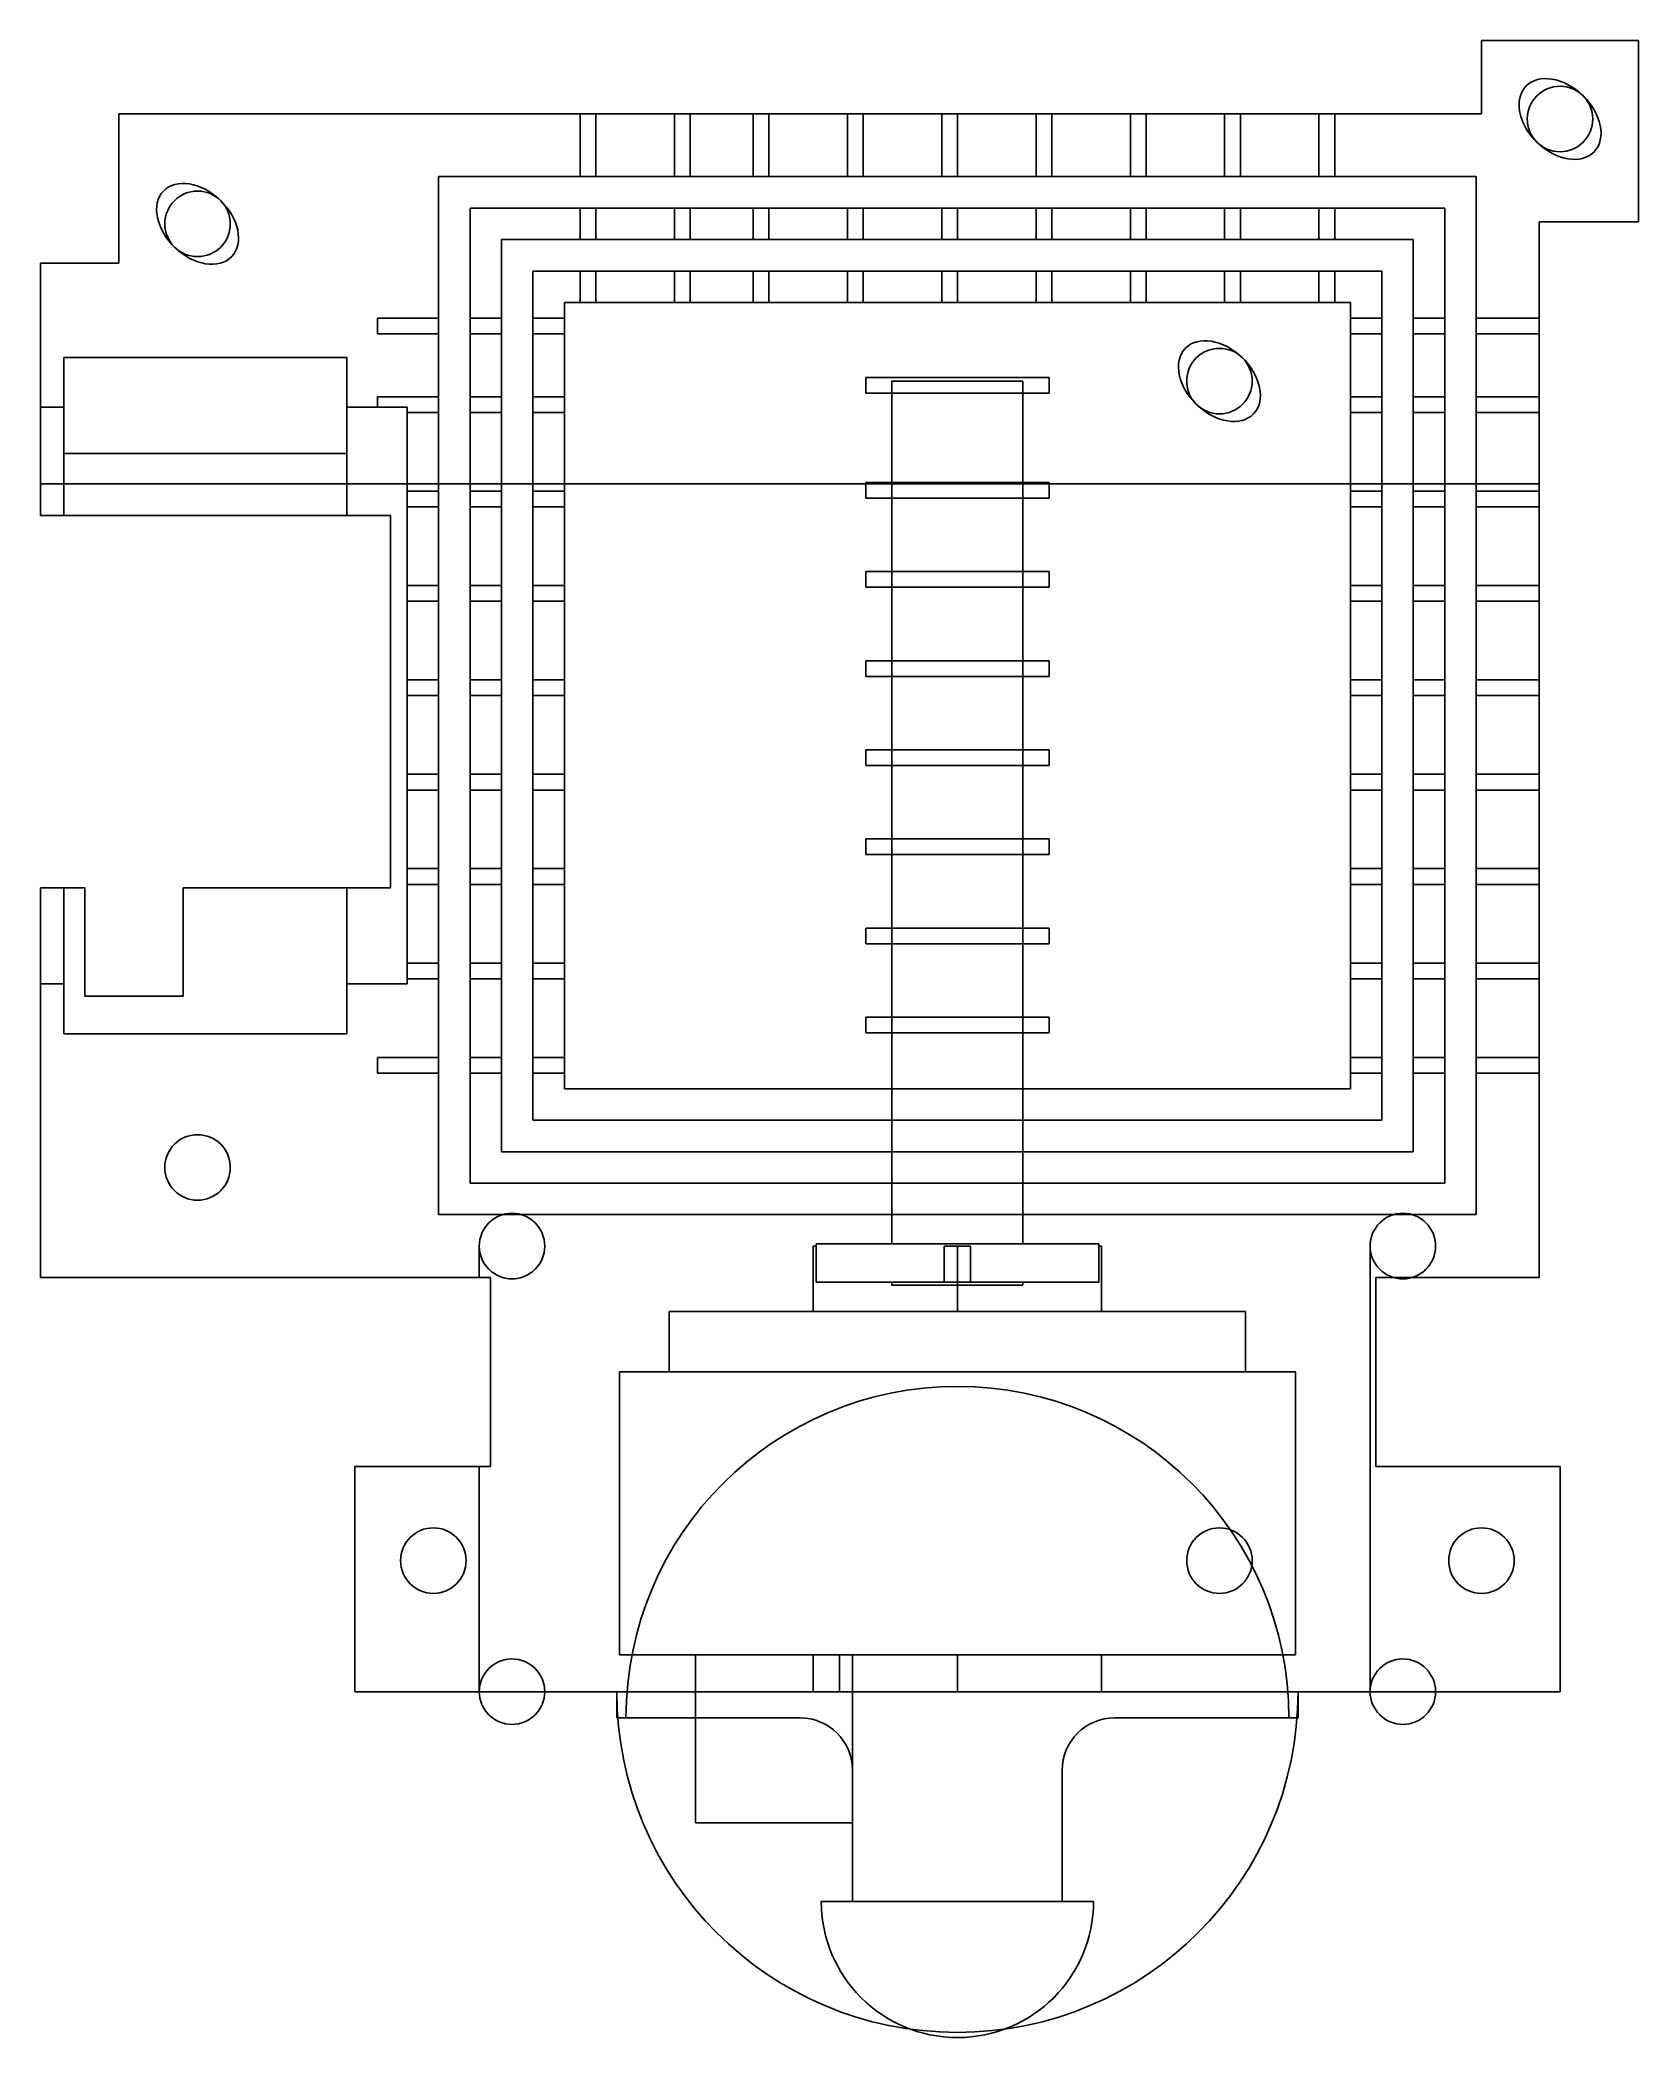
# Model space of a CAD drawing. Header units: millimetres. Extents: x -35 to 26, y -14 to 63.
import ezdxf

# ---------------------------------------------------------------- set-up
doc = ezdxf.new("R2010")
doc.units = ezdxf.units.MM
doc.layers.add('Body', color=7, linetype='CONTINUOUS')

msp = doc.modelspace()

# ---------------------------------------------------------------- linework, layer by layer
at = {"layer": 'Body'}
for p, q in [((20, 60.2), (20, 63)), ((20, 63), (26, 63)), ((20, 60.2), (20, 63)), ((20, 63), (20, 63, 9.375)), ((20, 63, 9.375), (20, 60.2, 12.2917)), ((20, 63), (26, 63)), ((26, 63, 9.375), (20, 63, 9.375)), ((20, 63), (20, 63, 9.375)), ((26, 63, 9.375), (20, 63, 9.375)), ((20, 63, 9.375), (20, 60.2, 12.2917)), ((26, 56.0819), (26, 63)), ((26, 56.0819), (26, 63)), ((26, 63, 9.375), (26, 63)), ((26, 63, 9.375), (26, 56.0819, 16.5813)), ((26, 63, 9.375), (26, 63)), ((26, 63, 9.375), (26, 56.0819, 16.5813)), ((-32, 60.2), (-32, 54.4991)), ((20, 60.2), (-32, 60.2)), ((20, 60.2), (-32, 60.2)), ((-32, 60.2, 12.2917), (20, 60.2, 12.2917)), ((-32, 60.2), (-32, 60.2, 12.2917)), ((-32, 60.2), (-32, 54.4991)), ((-32, 54.4991, 18.2301), (-32, 60.2, 12.2917)), ((-32, 60.2), (-32, 60.2, 12.2917)), ((-32, 60.2, 12.2917), (20, 60.2, 12.2917)), ((-32, 54.4991, 18.2301), (-32, 60.2, 12.2917)), ((-13.8, 60.2, 2), (-14.4, 60.2, 2)), ((-14.4, 60.2, 2), (-14.4, 60.2, 7)), ((-13.8, 60.2, 7), (-14.4, 60.2, 7)), ((-13.8, 60.2, 2), (-14.4, 60.2, 2)), ((-14.4, 57.8, 2), (-14.4, 60.2, 2)), ((-14.4, 57.8, 2), (-14.4, 60.2, 2)), ((-14.4, 60.2, 2), (-14.4, 60.2, 7)), ((-14.4, 57.8, 7), (-14.4, 60.2, 7)), ((-13.8, 60.2, 7), (-14.4, 60.2, 7)), ((-14.4, 57.8, 7), (-14.4, 60.2, 7)), ((-13.8, 60.2, 7), (-13.8, 60.2, 2)), ((-13.8, 60.2, 2), (-13.8, 57.8, 2)), ((-13.8, 60.2, 2), (-13.8, 57.8, 2)), ((-13.8, 60.2, 7), (-13.8, 57.8, 7)), ((-13.8, 60.2, 7), (-13.8, 60.2, 2)), ((-13.8, 60.2, 7), (-13.8, 57.8, 7)), ((-10.2, 60.2, 2), (-10.8, 60.2, 2)), ((-10.8, 60.2, 2), (-10.8, 60.2, 7)), ((-10.2, 60.2, 7), (-10.8, 60.2, 7)), ((-10.2, 60.2, 2), (-10.8, 60.2, 2)), ((-10.8, 57.8, 2), (-10.8, 60.2, 2)), ((-10.8, 57.8, 2), (-10.8, 60.2, 2)), ((-10.8, 60.2, 2), (-10.8, 60.2, 7)), ((-10.8, 57.8, 7), (-10.8, 60.2, 7)), ((-10.2, 60.2, 7), (-10.8, 60.2, 7)), ((-10.8, 57.8, 7), (-10.8, 60.2, 7)), ((-10.2, 60.2, 7), (-10.2, 60.2, 2)), ((-10.2, 60.2, 2), (-10.2, 57.8, 2)), ((-10.2, 60.2, 2), (-10.2, 57.8, 2)), ((-10.2, 60.2, 7), (-10.2, 57.8, 7)), ((-10.2, 60.2, 7), (-10.2, 60.2, 2)), ((-10.2, 60.2, 7), (-10.2, 57.8, 7)), ((-7.2, 60.2, 7), (-7.8, 60.2, 7)), ((-7.2, 60.2, 2), (-7.8, 60.2, 2)), ((-7.8, 60.2, 7), (-7.8, 60.2, 2)), ((-7.2, 60.2, 7), (-7.8, 60.2, 7)), ((-7.8, 60.2, 7), (-7.8, 57.8, 7)), ((-7.8, 60.2, 2), (-7.8, 57.8, 2)), ((-7.8, 60.2, 7), (-7.8, 57.8, 7)), ((-7.8, 60.2, 7), (-7.8, 60.2, 2)), ((-7.2, 60.2, 2), (-7.8, 60.2, 2)), ((-7.8, 60.2, 2), (-7.8, 57.8, 2)), ((-7.2, 60.2, 2), (-7.2, 60.2, 7)), ((-7.2, 57.8, 7), (-7.2, 60.2, 7)), ((-7.2, 57.8, 2), (-7.2, 60.2, 2)), ((-7.2, 60.2, 2), (-7.2, 60.2, 7)), ((-7.2, 57.8, 7), (-7.2, 60.2, 7)), ((-7.2, 57.8, 2), (-7.2, 60.2, 2)), ((-3.6, 60.2, 7), (-4.2, 60.2, 7)), ((-3.6, 60.2, 2), (-4.2, 60.2, 2)), ((-4.2, 60.2, 7), (-4.2, 60.2, 2)), ((-3.6, 60.2, 7), (-4.2, 60.2, 7)), ((-4.2, 60.2, 7), (-4.2, 57.8, 7)), ((-4.2, 60.2, 2), (-4.2, 57.8, 2)), ((-4.2, 60.2, 7), (-4.2, 57.8, 7)), ((-4.2, 60.2, 7), (-4.2, 60.2, 2)), ((-3.6, 60.2, 2), (-4.2, 60.2, 2)), ((-4.2, 60.2, 2), (-4.2, 57.8, 2)), ((-3.6, 60.2, 2), (-3.6, 60.2, 7)), ((-3.6, 57.8, 7), (-3.6, 60.2, 7)), ((-3.6, 57.8, 2), (-3.6, 60.2, 2)), ((-3.6, 60.2, 2), (-3.6, 60.2, 7)), ((-3.6, 57.8, 7), (-3.6, 60.2, 7)), ((-3.6, 57.8, 2), (-3.6, 60.2, 2)), ((0, 60.2, 2), (-0.6, 60.2, 2)), ((-0.6, 60.2, 2), (-0.6, 60.2, 7)), ((0, 60.2, 7), (-0.6, 60.2, 7)), ((0, 60.2, 2), (-0.6, 60.2, 2)), ((-0.6, 57.8, 2), (-0.6, 60.2, 2)), ((-0.6, 57.8, 2), (-0.6, 60.2, 2)), ((-0.6, 60.2, 2), (-0.6, 60.2, 7)), ((-0.6, 57.8, 7), (-0.6, 60.2, 7)), ((0, 60.2, 7), (-0.6, 60.2, 7)), ((-0.6, 57.8, 7), (-0.6, 60.2, 7)), ((0, 60.2, 7), (0, 60.2, 2)), ((0, 60.2, 2), (0, 57.8, 2)), ((0, 60.2, 2), (0, 57.8, 2)), ((0, 60.2, 7), (0, 57.8, 7)), ((0, 60.2, 7), (0, 60.2, 2)), ((0, 60.2, 7), (0, 57.8, 7)), ((3.6, 60.2, 2), (3, 60.2, 2)), ((3, 60.2, 2), (3, 60.2, 7)), ((3.6, 60.2, 7), (3, 60.2, 7)), ((3.6, 60.2, 2), (3, 60.2, 2)), ((3, 57.8, 2), (3, 60.2, 2)), ((3, 57.8, 2), (3, 60.2, 2)), ((3, 60.2, 2), (3, 60.2, 7)), ((3, 57.8, 7), (3, 60.2, 7)), ((3.6, 60.2, 7), (3, 60.2, 7)), ((3, 57.8, 7), (3, 60.2, 7)), ((3.6, 60.2, 7), (3.6, 60.2, 2)), ((3.6, 60.2, 2), (3.6, 57.8, 2)), ((3.6, 60.2, 2), (3.6, 57.8, 2)), ((3.6, 60.2, 7), (3.6, 57.8, 7)), ((3.6, 60.2, 7), (3.6, 60.2, 2)), ((3.6, 60.2, 7), (3.6, 57.8, 7)), ((7.2, 60.2, 2), (6.6, 60.2, 2)), ((6.6, 60.2, 2), (6.6, 60.2, 7)), ((7.2, 60.2, 7), (6.6, 60.2, 7)), ((7.2, 60.2, 2), (6.6, 60.2, 2)), ((6.6, 57.8, 2), (6.6, 60.2, 2)), ((6.6, 57.8, 2), (6.6, 60.2, 2)), ((6.6, 60.2, 2), (6.6, 60.2, 7)), ((6.6, 57.8, 7), (6.6, 60.2, 7)), ((7.2, 60.2, 7), (6.6, 60.2, 7)), ((6.6, 57.8, 7), (6.6, 60.2, 7)), ((7.2, 60.2, 7), (7.2, 60.2, 2)), ((7.2, 60.2, 2), (7.2, 57.8, 2)), ((7.2, 60.2, 2), (7.2, 57.8, 2)), ((7.2, 60.2, 7), (7.2, 57.8, 7)), ((7.2, 60.2, 7), (7.2, 60.2, 2)), ((7.2, 60.2, 7), (7.2, 57.8, 7)), ((10.8, 60.2, 2), (10.2, 60.2, 2)), ((10.2, 60.2, 2), (10.2, 60.2, 7)), ((10.8, 60.2, 7), (10.2, 60.2, 7)), ((10.8, 60.2, 2), (10.2, 60.2, 2)), ((10.2, 57.8, 2), (10.2, 60.2, 2)), ((10.2, 57.8, 2), (10.2, 60.2, 2)), ((10.2, 60.2, 2), (10.2, 60.2, 7)), ((10.2, 57.8, 7), (10.2, 60.2, 7)), ((10.8, 60.2, 7), (10.2, 60.2, 7)), ((10.2, 57.8, 7), (10.2, 60.2, 7)), ((10.8, 60.2, 7), (10.8, 60.2, 2)), ((10.8, 60.2, 2), (10.8, 57.8, 2)), ((10.8, 60.2, 2), (10.8, 57.8, 2)), ((10.8, 60.2, 7), (10.8, 57.8, 7)), ((10.8, 60.2, 7), (10.8, 60.2, 2)), ((10.8, 60.2, 7), (10.8, 57.8, 7)), ((14.4, 60.2, 2), (13.8, 60.2, 2)), ((13.8, 60.2, 2), (13.8, 60.2, 7)), ((14.4, 60.2, 7), (13.8, 60.2, 7)), ((14.4, 60.2, 2), (13.8, 60.2, 2)), ((13.8, 57.8, 2), (13.8, 60.2, 2)), ((13.8, 57.8, 2), (13.8, 60.2, 2)), ((13.8, 60.2, 2), (13.8, 60.2, 7)), ((13.8, 57.8, 7), (13.8, 60.2, 7)), ((14.4, 60.2, 7), (13.8, 60.2, 7)), ((13.8, 57.8, 7), (13.8, 60.2, 7)), ((14.4, 60.2, 7), (14.4, 60.2, 2)), ((14.4, 60.2, 2), (14.4, 57.8, 2)), ((14.4, 60.2, 2), (14.4, 57.8, 2)), ((14.4, 60.2, 7), (14.4, 57.8, 7)), ((14.4, 60.2, 7), (14.4, 60.2, 2)), ((14.4, 60.2, 7), (14.4, 57.8, 7)), ((20, 60.2), (20, 60.2, 12.2917)), ((20, 60.2), (20, 60.2, 12.2917)), ((21.75, 60), (21.75, 60, 12.5)), ((21.75, 60), (21.75, 60, 12.5)), ((19.8, 57.8), (-19.8, 57.8)), ((-19.8, 57.8), (-19.8, 18.2)), ((19.8, 57.8), (-19.8, 57.8)), ((19.8, 57.8, 14), (-19.8, 57.8, 14)), ((-19.8, 57.8), (-19.8, 57.8, 14)), ((-19.8, 57.8), (-19.8, 57.8, 14)), ((-19.8, 57.8), (-19.8, 18.2)), ((-19.8, 57.8, 14), (-19.8, 18.2, 14)), ((19.8, 57.8, 14), (-19.8, 57.8, 14)), ((-19.8, 57.8, 14), (-19.8, 18.2, 14)), ((-14.4, 57.8, 7), (-14.4, 57.8, 2)), ((-14.4, 57.8, 2), (-13.8, 57.8, 2)), ((-14.4, 57.8, 7), (-13.8, 57.8, 7)), ((-14.4, 57.8, 2), (-13.8, 57.8, 2)), ((-14.4, 57.8, 7), (-14.4, 57.8, 2)), ((-14.4, 57.8, 7), (-13.8, 57.8, 7)), ((-13.8, 57.8, 2), (-13.8, 57.8, 7)), ((-13.8, 57.8, 2), (-13.8, 57.8, 7)), ((-10.8, 57.8, 7), (-10.8, 57.8, 2)), ((-10.8, 57.8, 2), (-10.2, 57.8, 2)), ((-10.8, 57.8, 7), (-10.2, 57.8, 7)), ((-10.8, 57.8, 2), (-10.2, 57.8, 2)), ((-10.8, 57.8, 7), (-10.8, 57.8, 2)), ((-10.8, 57.8, 7), (-10.2, 57.8, 7)), ((-10.2, 57.8, 2), (-10.2, 57.8, 7)), ((-10.2, 57.8, 2), (-10.2, 57.8, 7)), ((-7.8, 57.8, 7), (-7.2, 57.8, 7)), ((-7.8, 57.8, 2), (-7.8, 57.8, 7)), ((-7.8, 57.8, 2), (-7.2, 57.8, 2)), ((-7.8, 57.8, 7), (-7.2, 57.8, 7)), ((-7.8, 57.8, 2), (-7.8, 57.8, 7)), ((-7.8, 57.8, 2), (-7.2, 57.8, 2)), ((-7.2, 57.8, 7), (-7.2, 57.8, 2)), ((-7.2, 57.8, 7), (-7.2, 57.8, 2)), ((-4.2, 57.8, 7), (-3.6, 57.8, 7)), ((-4.2, 57.8, 2), (-4.2, 57.8, 7)), ((-4.2, 57.8, 2), (-3.6, 57.8, 2)), ((-4.2, 57.8, 7), (-3.6, 57.8, 7)), ((-4.2, 57.8, 2), (-4.2, 57.8, 7)), ((-4.2, 57.8, 2), (-3.6, 57.8, 2)), ((-3.6, 57.8, 7), (-3.6, 57.8, 2)), ((-3.6, 57.8, 7), (-3.6, 57.8, 2)), ((-0.6, 57.8, 7), (-0.6, 57.8, 2)), ((-0.6, 57.8, 2), (0, 57.8, 2)), ((-0.6, 57.8, 7), (0, 57.8, 7)), ((-0.6, 57.8, 2), (0, 57.8, 2)), ((-0.6, 57.8, 7), (-0.6, 57.8, 2)), ((-0.6, 57.8, 7), (0, 57.8, 7)), ((0, 57.8, 2), (0, 57.8, 7)), ((0, 57.8, 2), (0, 57.8, 7)), ((3, 57.8, 7), (3, 57.8, 2)), ((3, 57.8, 2), (3.6, 57.8, 2)), ((3, 57.8, 7), (3.6, 57.8, 7)), ((3, 57.8, 2), (3.6, 57.8, 2)), ((3, 57.8, 7), (3, 57.8, 2)), ((3, 57.8, 7), (3.6, 57.8, 7)), ((3.6, 57.8, 2), (3.6, 57.8, 7)), ((3.6, 57.8, 2), (3.6, 57.8, 7)), ((6.6, 57.8, 7), (6.6, 57.8, 2)), ((6.6, 57.8, 2), (7.2, 57.8, 2)), ((6.6, 57.8, 7), (7.2, 57.8, 7)), ((6.6, 57.8, 2), (7.2, 57.8, 2)), ((6.6, 57.8, 7), (6.6, 57.8, 2)), ((6.6, 57.8, 7), (7.2, 57.8, 7)), ((7.2, 57.8, 2), (7.2, 57.8, 7)), ((7.2, 57.8, 2), (7.2, 57.8, 7)), ((10.2, 57.8, 7), (10.2, 57.8, 2)), ((10.2, 57.8, 2), (10.8, 57.8, 2)), ((10.2, 57.8, 7), (10.8, 57.8, 7)), ((10.2, 57.8, 2), (10.8, 57.8, 2)), ((10.2, 57.8, 7), (10.2, 57.8, 2)), ((10.2, 57.8, 7), (10.8, 57.8, 7)), ((10.8, 57.8, 2), (10.8, 57.8, 7)), ((10.8, 57.8, 2), (10.8, 57.8, 7)), ((13.8, 57.8, 7), (13.8, 57.8, 2)), ((13.8, 57.8, 2), (14.4, 57.8, 2)), ((13.8, 57.8, 7), (14.4, 57.8, 7)), ((13.8, 57.8, 2), (14.4, 57.8, 2)), ((13.8, 57.8, 7), (13.8, 57.8, 2)), ((13.8, 57.8, 7), (14.4, 57.8, 7)), ((14.4, 57.8, 2), (14.4, 57.8, 7)), ((14.4, 57.8, 2), (14.4, 57.8, 7)), ((19.8, 18.2), (19.8, 57.8)), ((19.8, 18.2), (19.8, 57.8)), ((19.8, 18.2, 14), (19.8, 57.8, 14)), ((19.8, 57.8), (19.8, 57.8, 14)), ((19.8, 57.8), (19.8, 57.8, 14)), ((19.8, 18.2, 14), (19.8, 57.8, 14)), ((18.6, 56.6, 14), (-18.6, 56.6, 14)), ((-18.6, 56.6, 14), (-18.6, 19.4, 14)), ((18.6, 56.6), (-18.6, 56.6)), ((18.6, 56.6, 14), (-18.6, 56.6, 14)), ((-18.6, 56.6), (-18.6, 56.6, 14)), ((-18.6, 56.6), (-18.6, 56.6, 14)), ((-18.6, 56.6), (-18.6, 19.4)), ((-18.6, 56.6, 14), (-18.6, 19.4, 14)), ((18.6, 56.6), (-18.6, 56.6)), ((-18.6, 56.6), (-18.6, 19.4)), ((-14.4, 56.6, 7), (-14.4, 56.6, 2)), ((-14.4, 56.6, 2), (-13.8, 56.6, 2)), ((-14.4, 56.6, 7), (-13.8, 56.6, 7)), ((-14.4, 55.4, 2), (-14.4, 56.6, 2)), ((-14.4, 56.6, 7), (-14.4, 56.6, 2)), ((-14.4, 55.4, 7), (-14.4, 56.6, 7)), ((-14.4, 56.6, 2), (-13.8, 56.6, 2)), ((-14.4, 55.4, 2), (-14.4, 56.6, 2)), ((-14.4, 56.6, 7), (-13.8, 56.6, 7)), ((-14.4, 55.4, 7), (-14.4, 56.6, 7)), ((-13.8, 56.6, 2), (-13.8, 56.6, 7)), ((-13.8, 56.6, 2), (-13.8, 55.4, 2)), ((-13.8, 56.6, 2), (-13.8, 55.4, 2)), ((-13.8, 56.6, 7), (-13.8, 55.4, 7)), ((-13.8, 56.6, 2), (-13.8, 56.6, 7)), ((-13.8, 56.6, 7), (-13.8, 55.4, 7)), ((-10.8, 56.6, 7), (-10.8, 56.6, 2)), ((-10.8, 56.6, 2), (-10.2, 56.6, 2)), ((-10.8, 56.6, 7), (-10.2, 56.6, 7)), ((-10.8, 55.4, 2), (-10.8, 56.6, 2)), ((-10.8, 56.6, 7), (-10.8, 56.6, 2)), ((-10.8, 55.4, 7), (-10.8, 56.6, 7)), ((-10.8, 56.6, 2), (-10.2, 56.6, 2)), ((-10.8, 55.4, 2), (-10.8, 56.6, 2)), ((-10.8, 56.6, 7), (-10.2, 56.6, 7)), ((-10.8, 55.4, 7), (-10.8, 56.6, 7)), ((-10.2, 56.6, 2), (-10.2, 56.6, 7)), ((-10.2, 56.6, 2), (-10.2, 55.4, 2)), ((-10.2, 56.6, 2), (-10.2, 55.4, 2)), ((-10.2, 56.6, 7), (-10.2, 55.4, 7)), ((-10.2, 56.6, 2), (-10.2, 56.6, 7)), ((-10.2, 56.6, 7), (-10.2, 55.4, 7)), ((-7.8, 56.6, 7), (-7.2, 56.6, 7)), ((-7.8, 56.6, 2), (-7.8, 56.6, 7)), ((-7.8, 56.6, 2), (-7.2, 56.6, 2)), ((-7.8, 56.6, 7), (-7.2, 56.6, 7)), ((-7.8, 56.6, 7), (-7.8, 55.4, 7)), ((-7.8, 56.6, 2), (-7.8, 55.4, 2)), ((-7.8, 56.6, 7), (-7.8, 55.4, 7)), ((-7.8, 56.6, 2), (-7.8, 56.6, 7)), ((-7.8, 56.6, 2), (-7.2, 56.6, 2)), ((-7.8, 56.6, 2), (-7.8, 55.4, 2)), ((-7.2, 56.6, 7), (-7.2, 56.6, 2)), ((-7.2, 55.4, 7), (-7.2, 56.6, 7)), ((-7.2, 55.4, 2), (-7.2, 56.6, 2)), ((-7.2, 55.4, 2), (-7.2, 56.6, 2)), ((-7.2, 56.6, 7), (-7.2, 56.6, 2)), ((-7.2, 55.4, 7), (-7.2, 56.6, 7)), ((-4.2, 56.6, 7), (-3.6, 56.6, 7)), ((-4.2, 56.6, 2), (-4.2, 56.6, 7)), ((-4.2, 56.6, 2), (-3.6, 56.6, 2)), ((-4.2, 56.6, 7), (-3.6, 56.6, 7)), ((-4.2, 56.6, 7), (-4.2, 55.4, 7)), ((-4.2, 56.6, 2), (-4.2, 55.4, 2)), ((-4.2, 56.6, 7), (-4.2, 55.4, 7)), ((-4.2, 56.6, 2), (-4.2, 56.6, 7)), ((-4.2, 56.6, 2), (-3.6, 56.6, 2)), ((-4.2, 56.6, 2), (-4.2, 55.4, 2)), ((-3.6, 56.6, 7), (-3.6, 56.6, 2)), ((-3.6, 55.4, 7), (-3.6, 56.6, 7)), ((-3.6, 55.4, 2), (-3.6, 56.6, 2)), ((-3.6, 55.4, 2), (-3.6, 56.6, 2)), ((-3.6, 56.6, 7), (-3.6, 56.6, 2)), ((-3.6, 55.4, 7), (-3.6, 56.6, 7)), ((-0.6, 56.6, 7), (-0.6, 56.6, 2)), ((-0.6, 56.6, 2), (0, 56.6, 2)), ((-0.6, 56.6, 7), (0, 56.6, 7)), ((-0.6, 55.4, 2), (-0.6, 56.6, 2)), ((-0.6, 56.6, 7), (-0.6, 56.6, 2)), ((-0.6, 55.4, 7), (-0.6, 56.6, 7)), ((-0.6, 56.6, 2), (0, 56.6, 2)), ((-0.6, 55.4, 2), (-0.6, 56.6, 2)), ((-0.6, 56.6, 7), (0, 56.6, 7)), ((-0.6, 55.4, 7), (-0.6, 56.6, 7)), ((0, 56.6, 2), (0, 56.6, 7)), ((0, 56.6, 2), (0, 55.4, 2)), ((0, 56.6, 2), (0, 55.4, 2)), ((0, 56.6, 7), (0, 55.4, 7)), ((0, 56.6, 2), (0, 56.6, 7)), ((0, 56.6, 7), (0, 55.4, 7)), ((3, 56.6, 7), (3, 56.6, 2)), ((3, 56.6, 2), (3.6, 56.6, 2)), ((3, 56.6, 7), (3.6, 56.6, 7)), ((3, 55.4, 2), (3, 56.6, 2)), ((3, 56.6, 7), (3, 56.6, 2)), ((3, 55.4, 7), (3, 56.6, 7)), ((3, 56.6, 2), (3.6, 56.6, 2)), ((3, 55.4, 2), (3, 56.6, 2)), ((3, 56.6, 7), (3.6, 56.6, 7)), ((3, 55.4, 7), (3, 56.6, 7)), ((3.6, 56.6, 2), (3.6, 56.6, 7)), ((3.6, 56.6, 2), (3.6, 55.4, 2)), ((3.6, 56.6, 2), (3.6, 55.4, 2)), ((3.6, 56.6, 7), (3.6, 55.4, 7)), ((3.6, 56.6, 2), (3.6, 56.6, 7)), ((3.6, 56.6, 7), (3.6, 55.4, 7)), ((6.6, 56.6, 7), (6.6, 56.6, 2)), ((6.6, 56.6, 2), (7.2, 56.6, 2)), ((6.6, 56.6, 7), (7.2, 56.6, 7)), ((6.6, 55.4, 2), (6.6, 56.6, 2)), ((6.6, 56.6, 7), (6.6, 56.6, 2)), ((6.6, 55.4, 7), (6.6, 56.6, 7)), ((6.6, 56.6, 2), (7.2, 56.6, 2)), ((6.6, 55.4, 2), (6.6, 56.6, 2)), ((6.6, 56.6, 7), (7.2, 56.6, 7)), ((6.6, 55.4, 7), (6.6, 56.6, 7)), ((7.2, 56.6, 2), (7.2, 56.6, 7)), ((7.2, 56.6, 2), (7.2, 55.4, 2)), ((7.2, 56.6, 2), (7.2, 55.4, 2)), ((7.2, 56.6, 7), (7.2, 55.4, 7)), ((7.2, 56.6, 2), (7.2, 56.6, 7)), ((7.2, 56.6, 7), (7.2, 55.4, 7)), ((10.2, 56.6, 7), (10.2, 56.6, 2)), ((10.2, 56.6, 2), (10.8, 56.6, 2)), ((10.2, 56.6, 7), (10.8, 56.6, 7)), ((10.2, 55.4, 2), (10.2, 56.6, 2)), ((10.2, 56.6, 7), (10.2, 56.6, 2)), ((10.2, 55.4, 7), (10.2, 56.6, 7)), ((10.2, 56.6, 2), (10.8, 56.6, 2)), ((10.2, 55.4, 2), (10.2, 56.6, 2)), ((10.2, 56.6, 7), (10.8, 56.6, 7)), ((10.2, 55.4, 7), (10.2, 56.6, 7)), ((10.8, 56.6, 2), (10.8, 56.6, 7)), ((10.8, 56.6, 2), (10.8, 55.4, 2)), ((10.8, 56.6, 2), (10.8, 55.4, 2)), ((10.8, 56.6, 7), (10.8, 55.4, 7)), ((10.8, 56.6, 2), (10.8, 56.6, 7)), ((10.8, 56.6, 7), (10.8, 55.4, 7)), ((13.8, 56.6, 7), (13.8, 56.6, 2)), ((13.8, 56.6, 2), (14.4, 56.6, 2)), ((13.8, 56.6, 7), (14.4, 56.6, 7)), ((13.8, 55.4, 2), (13.8, 56.6, 2)), ((13.8, 56.6, 7), (13.8, 56.6, 2)), ((13.8, 55.4, 7), (13.8, 56.6, 7)), ((13.8, 56.6, 2), (14.4, 56.6, 2)), ((13.8, 55.4, 2), (13.8, 56.6, 2)), ((13.8, 56.6, 7), (14.4, 56.6, 7)), ((13.8, 55.4, 7), (13.8, 56.6, 7)), ((14.4, 56.6, 2), (14.4, 56.6, 7)), ((14.4, 56.6, 2), (14.4, 55.4, 2)), ((14.4, 56.6, 2), (14.4, 55.4, 2)), ((14.4, 56.6, 7), (14.4, 55.4, 7)), ((14.4, 56.6, 2), (14.4, 56.6, 7)), ((14.4, 56.6, 7), (14.4, 55.4, 7)), ((18.6, 19.4, 14), (18.6, 56.6, 14)), ((18.6, 56.6), (18.6, 56.6, 14)), ((18.6, 19.4), (18.6, 56.6)), ((18.6, 19.4, 14), (18.6, 56.6, 14)), ((18.6, 56.6), (18.6, 56.6, 14)), ((18.6, 19.4), (18.6, 56.6)), ((-30.25, 56), (-30.25, 56, 16.6667)), ((-30.25, 56), (-30.25, 56, 16.6667)), ((26, 56.0819), (22.2, 56.0819)), ((22.2, 56.0819), (22.2, 15.8)), ((22.2, 56.0819), (22.2, 15.8)), ((22.2, 56.0819), (22.2, 56.0819, 16.5813)), ((22.2, 46.08, 27), (22.2, 56.0819, 16.5813)), ((22.2, 56.0819), (22.2, 56.0819, 16.5813)), ((22.2, 56.0819, 16.5813), (26, 56.0819, 16.5813)), ((26, 56.0819), (22.2, 56.0819)), ((22.2, 46.08, 27), (22.2, 56.0819, 16.5813)), ((22.2, 56.0819, 16.5813), (26, 56.0819, 16.5813)), ((26, 56.0819), (26, 56.0819, 16.5813)), ((26, 56.0819), (26, 56.0819, 16.5813)), ((-17.4, 55.4), (-17.4, 20.6)), ((17.4, 55.4), (-17.4, 55.4)), ((-17.4, 55.4), (-17.4, 55.4, 14)), ((-17.4, 55.4), (-17.4, 20.6)), ((-17.4, 55.4, 14), (-17.4, 20.6, 14)), ((17.4, 55.4), (-17.4, 55.4)), ((17.4, 55.4, 14), (-17.4, 55.4, 14)), ((-17.4, 55.4), (-17.4, 55.4, 14)), ((17.4, 55.4, 14), (-17.4, 55.4, 14)), ((-17.4, 55.4, 14), (-17.4, 20.6, 14)), ((-14.4, 55.4, 7), (-14.4, 55.4, 2)), ((-14.4, 55.4, 2), (-13.8, 55.4, 2)), ((-14.4, 55.4, 7), (-13.8, 55.4, 7)), ((-14.4, 55.4, 7), (-14.4, 55.4, 2)), ((-14.4, 55.4, 2), (-13.8, 55.4, 2)), ((-14.4, 55.4, 7), (-13.8, 55.4, 7)), ((-13.8, 55.4, 2), (-13.8, 55.4, 7)), ((-13.8, 55.4, 2), (-13.8, 55.4, 7)), ((-10.8, 55.4, 7), (-10.8, 55.4, 2)), ((-10.8, 55.4, 2), (-10.2, 55.4, 2)), ((-10.8, 55.4, 7), (-10.2, 55.4, 7)), ((-10.8, 55.4, 7), (-10.8, 55.4, 2)), ((-10.8, 55.4, 2), (-10.2, 55.4, 2)), ((-10.8, 55.4, 7), (-10.2, 55.4, 7)), ((-10.2, 55.4, 2), (-10.2, 55.4, 7)), ((-10.2, 55.4, 2), (-10.2, 55.4, 7)), ((-7.8, 55.4, 7), (-7.2, 55.4, 7)), ((-7.8, 55.4, 2), (-7.8, 55.4, 7)), ((-7.8, 55.4, 2), (-7.2, 55.4, 2)), ((-7.8, 55.4, 7), (-7.2, 55.4, 7)), ((-7.8, 55.4, 2), (-7.8, 55.4, 7)), ((-7.8, 55.4, 2), (-7.2, 55.4, 2)), ((-7.2, 55.4, 7), (-7.2, 55.4, 2)), ((-7.2, 55.4, 7), (-7.2, 55.4, 2)), ((-4.2, 55.4, 7), (-3.6, 55.4, 7)), ((-4.2, 55.4, 2), (-4.2, 55.4, 7)), ((-4.2, 55.4, 2), (-3.6, 55.4, 2)), ((-4.2, 55.4, 7), (-3.6, 55.4, 7)), ((-4.2, 55.4, 2), (-4.2, 55.4, 7)), ((-4.2, 55.4, 2), (-3.6, 55.4, 2)), ((-3.6, 55.4, 7), (-3.6, 55.4, 2)), ((-3.6, 55.4, 7), (-3.6, 55.4, 2)), ((-0.6, 55.4, 7), (-0.6, 55.4, 2)), ((-0.6, 55.4, 2), (0, 55.4, 2)), ((-0.6, 55.4, 7), (0, 55.4, 7)), ((-0.6, 55.4, 7), (-0.6, 55.4, 2)), ((-0.6, 55.4, 2), (0, 55.4, 2)), ((-0.6, 55.4, 7), (0, 55.4, 7)), ((0, 55.4, 2), (0, 55.4, 7)), ((0, 55.4, 2), (0, 55.4, 7)), ((3, 55.4, 7), (3, 55.4, 2)), ((3, 55.4, 2), (3.6, 55.4, 2)), ((3, 55.4, 7), (3.6, 55.4, 7)), ((3, 55.4, 7), (3, 55.4, 2)), ((3, 55.4, 2), (3.6, 55.4, 2)), ((3, 55.4, 7), (3.6, 55.4, 7)), ((3.6, 55.4, 2), (3.6, 55.4, 7)), ((3.6, 55.4, 2), (3.6, 55.4, 7)), ((6.6, 55.4, 7), (6.6, 55.4, 2)), ((6.6, 55.4, 2), (7.2, 55.4, 2)), ((6.6, 55.4, 7), (7.2, 55.4, 7)), ((6.6, 55.4, 7), (6.6, 55.4, 2)), ((6.6, 55.4, 2), (7.2, 55.4, 2)), ((6.6, 55.4, 7), (7.2, 55.4, 7)), ((7.2, 55.4, 2), (7.2, 55.4, 7)), ((7.2, 55.4, 2), (7.2, 55.4, 7)), ((10.2, 55.4, 7), (10.2, 55.4, 2)), ((10.2, 55.4, 2), (10.8, 55.4, 2)), ((10.2, 55.4, 7), (10.8, 55.4, 7)), ((10.2, 55.4, 7), (10.2, 55.4, 2)), ((10.2, 55.4, 2), (10.8, 55.4, 2)), ((10.2, 55.4, 7), (10.8, 55.4, 7)), ((10.8, 55.4, 2), (10.8, 55.4, 7)), ((10.8, 55.4, 2), (10.8, 55.4, 7)), ((13.8, 55.4, 7), (13.8, 55.4, 2)), ((13.8, 55.4, 2), (14.4, 55.4, 2)), ((13.8, 55.4, 7), (14.4, 55.4, 7)), ((13.8, 55.4, 7), (13.8, 55.4, 2)), ((13.8, 55.4, 2), (14.4, 55.4, 2)), ((13.8, 55.4, 7), (14.4, 55.4, 7)), ((14.4, 55.4, 2), (14.4, 55.4, 7)), ((14.4, 55.4, 2), (14.4, 55.4, 7)), ((17.4, 20.6), (17.4, 55.4)), ((17.4, 20.6), (17.4, 55.4)), ((17.4, 20.6, 14), (17.4, 55.4, 14)), ((17.4, 55.4), (17.4, 55.4, 14)), ((17.4, 55.4), (17.4, 55.4, 14)), ((17.4, 20.6, 14), (17.4, 55.4, 14)), ((-35, 54.4991), (-35, 49)), ((-32, 54.4991), (-35, 54.4991)), ((-32, 54.4991), (-35, 54.4991)), ((-35, 54.4991, 18.2301), (-35, 54.4991)), ((-35, 54.4991, 18.2301), (-32, 54.4991, 18.2301)), ((-35, 54.4991), (-35, 49)), ((-35, 46.08, 27), (-35, 54.4991, 18.2301)), ((-35, 54.4991, 18.2301), (-35, 54.4991)), ((-35, 54.4991, 18.2301), (-32, 54.4991, 18.2301)), ((-35, 46.08, 27), (-35, 54.4991, 18.2301)), ((-32, 54.4991), (-32, 54.4991, 18.2301)), ((-32, 54.4991), (-32, 54.4991, 18.2301)), ((16.2, 54.2), (-16.2, 54.2)), ((-16.2, 54.2), (-16.2, 21.8)), ((16.2, 54.2, 14), (-16.2, 54.2, 14)), ((-16.2, 54.2, 14), (-16.2, 21.8, 14)), ((16.2, 54.2), (-16.2, 54.2)), ((16.2, 54.2, 14), (-16.2, 54.2, 14)), ((-16.2, 54.2), (-16.2, 54.2, 14)), ((-16.2, 54.2), (-16.2, 54.2, 14)), ((-16.2, 54.2), (-16.2, 21.8)), ((-16.2, 54.2, 14), (-16.2, 21.8, 14)), ((-14.4, 53, 2), (-14.4, 54.2, 2)), ((-14.4, 54.2, 7), (-14.4, 54.2, 2)), ((-14.4, 53, 7), (-14.4, 54.2, 7)), ((-14.4, 54.2, 2), (-13.8, 54.2, 2)), ((-14.4, 53, 2), (-14.4, 54.2, 2)), ((-14.4, 54.2, 7), (-13.8, 54.2, 7)), ((-14.4, 53, 7), (-14.4, 54.2, 7)), ((-14.4, 54.2, 7), (-14.4, 54.2, 2)), ((-14.4, 54.2, 2), (-13.8, 54.2, 2)), ((-14.4, 54.2, 7), (-13.8, 54.2, 7)), ((-13.8, 54.2, 2), (-13.8, 53, 2)), ((-13.8, 54.2, 2), (-13.8, 53, 2)), ((-13.8, 54.2, 7), (-13.8, 53, 7)), ((-13.8, 54.2, 2), (-13.8, 54.2, 7)), ((-13.8, 54.2, 7), (-13.8, 53, 7)), ((-13.8, 54.2, 2), (-13.8, 54.2, 7)), ((-10.8, 53, 2), (-10.8, 54.2, 2)), ((-10.8, 54.2, 7), (-10.8, 54.2, 2)), ((-10.8, 53, 7), (-10.8, 54.2, 7)), ((-10.8, 54.2, 2), (-10.2, 54.2, 2)), ((-10.8, 53, 2), (-10.8, 54.2, 2)), ((-10.8, 54.2, 7), (-10.2, 54.2, 7)), ((-10.8, 53, 7), (-10.8, 54.2, 7)), ((-10.8, 54.2, 7), (-10.8, 54.2, 2)), ((-10.8, 54.2, 2), (-10.2, 54.2, 2)), ((-10.8, 54.2, 7), (-10.2, 54.2, 7)), ((-10.2, 54.2, 2), (-10.2, 53, 2)), ((-10.2, 54.2, 2), (-10.2, 53, 2)), ((-10.2, 54.2, 7), (-10.2, 53, 7)), ((-10.2, 54.2, 2), (-10.2, 54.2, 7)), ((-10.2, 54.2, 7), (-10.2, 53, 7)), ((-10.2, 54.2, 2), (-10.2, 54.2, 7)), ((-7.8, 54.2, 7), (-7.2, 54.2, 7)), ((-7.8, 54.2, 7), (-7.8, 53, 7)), ((-7.8, 54.2, 2), (-7.8, 53, 2)), ((-7.8, 54.2, 7), (-7.8, 53, 7)), ((-7.8, 54.2, 2), (-7.8, 54.2, 7)), ((-7.8, 54.2, 2), (-7.2, 54.2, 2)), ((-7.8, 54.2, 2), (-7.8, 53, 2)), ((-7.8, 54.2, 7), (-7.2, 54.2, 7)), ((-7.8, 54.2, 2), (-7.8, 54.2, 7)), ((-7.8, 54.2, 2), (-7.2, 54.2, 2)), ((-7.2, 53, 7), (-7.2, 54.2, 7)), ((-7.2, 53, 2), (-7.2, 54.2, 2)), ((-7.2, 53, 2), (-7.2, 54.2, 2)), ((-7.2, 54.2, 7), (-7.2, 54.2, 2)), ((-7.2, 53, 7), (-7.2, 54.2, 7)), ((-7.2, 54.2, 7), (-7.2, 54.2, 2)), ((-4.2, 54.2, 7), (-3.6, 54.2, 7)), ((-4.2, 54.2, 7), (-4.2, 53, 7)), ((-4.2, 54.2, 2), (-4.2, 53, 2)), ((-4.2, 54.2, 7), (-4.2, 53, 7)), ((-4.2, 54.2, 2), (-4.2, 54.2, 7)), ((-4.2, 54.2, 2), (-3.6, 54.2, 2)), ((-4.2, 54.2, 2), (-4.2, 53, 2)), ((-4.2, 54.2, 7), (-3.6, 54.2, 7)), ((-4.2, 54.2, 2), (-4.2, 54.2, 7)), ((-4.2, 54.2, 2), (-3.6, 54.2, 2)), ((-3.6, 53, 7), (-3.6, 54.2, 7)), ((-3.6, 53, 2), (-3.6, 54.2, 2)), ((-3.6, 53, 2), (-3.6, 54.2, 2)), ((-3.6, 54.2, 7), (-3.6, 54.2, 2)), ((-3.6, 53, 7), (-3.6, 54.2, 7)), ((-3.6, 54.2, 7), (-3.6, 54.2, 2)), ((-0.6, 53, 2), (-0.6, 54.2, 2)), ((-0.6, 54.2, 7), (-0.6, 54.2, 2)), ((-0.6, 53, 7), (-0.6, 54.2, 7)), ((-0.6, 54.2, 2), (0, 54.2, 2)), ((-0.6, 53, 2), (-0.6, 54.2, 2)), ((-0.6, 54.2, 7), (0, 54.2, 7)), ((-0.6, 53, 7), (-0.6, 54.2, 7)), ((-0.6, 54.2, 7), (-0.6, 54.2, 2)), ((-0.6, 54.2, 2), (0, 54.2, 2)), ((-0.6, 54.2, 7), (0, 54.2, 7)), ((0, 54.2, 2), (0, 53, 2)), ((0, 54.2, 2), (0, 53, 2)), ((0, 54.2, 7), (0, 53, 7)), ((0, 54.2, 2), (0, 54.2, 7)), ((0, 54.2, 7), (0, 53, 7)), ((0, 54.2, 2), (0, 54.2, 7)), ((3, 53, 2), (3, 54.2, 2)), ((3, 54.2, 7), (3, 54.2, 2)), ((3, 53, 7), (3, 54.2, 7)), ((3, 54.2, 2), (3.6, 54.2, 2)), ((3, 53, 2), (3, 54.2, 2)), ((3, 54.2, 7), (3.6, 54.2, 7)), ((3, 53, 7), (3, 54.2, 7)), ((3, 54.2, 7), (3, 54.2, 2)), ((3, 54.2, 2), (3.6, 54.2, 2)), ((3, 54.2, 7), (3.6, 54.2, 7)), ((3.6, 54.2, 2), (3.6, 53, 2)), ((3.6, 54.2, 2), (3.6, 53, 2)), ((3.6, 54.2, 7), (3.6, 53, 7)), ((3.6, 54.2, 2), (3.6, 54.2, 7)), ((3.6, 54.2, 7), (3.6, 53, 7)), ((3.6, 54.2, 2), (3.6, 54.2, 7)), ((6.6, 53, 2), (6.6, 54.2, 2)), ((6.6, 54.2, 7), (6.6, 54.2, 2)), ((6.6, 53, 7), (6.6, 54.2, 7)), ((6.6, 54.2, 2), (7.2, 54.2, 2)), ((6.6, 53, 2), (6.6, 54.2, 2)), ((6.6, 54.2, 7), (7.2, 54.2, 7)), ((6.6, 53, 7), (6.6, 54.2, 7)), ((6.6, 54.2, 7), (6.6, 54.2, 2)), ((6.6, 54.2, 2), (7.2, 54.2, 2)), ((6.6, 54.2, 7), (7.2, 54.2, 7)), ((7.2, 54.2, 2), (7.2, 53, 2)), ((7.2, 54.2, 2), (7.2, 53, 2)), ((7.2, 54.2, 7), (7.2, 53, 7)), ((7.2, 54.2, 2), (7.2, 54.2, 7)), ((7.2, 54.2, 7), (7.2, 53, 7)), ((7.2, 54.2, 2), (7.2, 54.2, 7)), ((10.2, 53, 2), (10.2, 54.2, 2)), ((10.2, 54.2, 7), (10.2, 54.2, 2)), ((10.2, 53, 7), (10.2, 54.2, 7)), ((10.2, 54.2, 2), (10.8, 54.2, 2)), ((10.2, 53, 2), (10.2, 54.2, 2)), ((10.2, 54.2, 7), (10.8, 54.2, 7)), ((10.2, 53, 7), (10.2, 54.2, 7)), ((10.2, 54.2, 7), (10.2, 54.2, 2)), ((10.2, 54.2, 2), (10.8, 54.2, 2)), ((10.2, 54.2, 7), (10.8, 54.2, 7)), ((10.8, 54.2, 2), (10.8, 53, 2)), ((10.8, 54.2, 2), (10.8, 53, 2)), ((10.8, 54.2, 7), (10.8, 53, 7)), ((10.8, 54.2, 2), (10.8, 54.2, 7)), ((10.8, 54.2, 7), (10.8, 53, 7)), ((10.8, 54.2, 2), (10.8, 54.2, 7)), ((13.8, 53, 2), (13.8, 54.2, 2)), ((13.8, 54.2, 7), (13.8, 54.2, 2)), ((13.8, 53, 7), (13.8, 54.2, 7)), ((13.8, 54.2, 2), (14.4, 54.2, 2)), ((13.8, 53, 2), (13.8, 54.2, 2)), ((13.8, 54.2, 7), (14.4, 54.2, 7)), ((13.8, 53, 7), (13.8, 54.2, 7)), ((13.8, 54.2, 7), (13.8, 54.2, 2)), ((13.8, 54.2, 2), (14.4, 54.2, 2)), ((13.8, 54.2, 7), (14.4, 54.2, 7)), ((14.4, 54.2, 2), (14.4, 53, 2)), ((14.4, 54.2, 2), (14.4, 53, 2)), ((14.4, 54.2, 7), (14.4, 53, 7)), ((14.4, 54.2, 2), (14.4, 54.2, 7)), ((14.4, 54.2, 7), (14.4, 53, 7)), ((14.4, 54.2, 2), (14.4, 54.2, 7)), ((16.2, 21.8), (16.2, 54.2)), ((16.2, 21.8, 14), (16.2, 54.2, 14)), ((16.2, 54.2), (16.2, 54.2, 14)), ((16.2, 21.8), (16.2, 54.2)), ((16.2, 21.8, 14), (16.2, 54.2, 14)), ((16.2, 54.2), (16.2, 54.2, 14)), ((-22.1313, 52.4, 2), (-19.8, 52.4, 2)), ((-22.1313, 51.8, 2), (-22.1313, 52.4, 2)), ((-22.1313, 52.4, 2), (-19.8, 52.4, 2)), ((-22.1313, 52.4, 7), (-19.8, 52.4, 7)), ((-22.1313, 52.4, 2), (-22.1313, 52.4, 7)), ((-22.1313, 52.4, 7), (-19.8, 52.4, 7)), ((-22.1313, 51.8, 7), (-22.1313, 52.4, 7)), ((-22.1313, 51.8, 7), (-22.1313, 52.4, 7)), ((-22.1313, 52.4, 2), (-22.1313, 52.4, 7)), ((-22.1313, 51.8, 2), (-22.1313, 52.4, 2)), ((-19.8, 51.8, 2), (-19.8, 52.4, 2)), ((-19.8, 52.4, 2), (-19.8, 52.4, 7)), ((-19.8, 51.8, 7), (-19.8, 52.4, 7)), ((-19.8, 51.8, 2), (-19.8, 52.4, 2)), ((-19.8, 52.4, 2), (-19.8, 52.4, 7)), ((-19.8, 51.8, 7), (-19.8, 52.4, 7)), ((-18.6, 51.8, 2), (-18.6, 52.4, 2)), ((-18.6, 52.4, 2), (-18.6, 52.4, 7)), ((-18.6, 51.8, 7), (-18.6, 52.4, 7)), ((-18.6, 52.4, 2), (-17.4, 52.4, 2)), ((-18.6, 51.8, 2), (-18.6, 52.4, 2)), ((-18.6, 52.4, 2), (-17.4, 52.4, 2)), ((-18.6, 52.4, 7), (-17.4, 52.4, 7)), ((-18.6, 52.4, 2), (-18.6, 52.4, 7)), ((-18.6, 52.4, 7), (-17.4, 52.4, 7)), ((-18.6, 51.8, 7), (-18.6, 52.4, 7)), ((-17.4, 51.8, 2), (-17.4, 52.4, 2)), ((-17.4, 52.4, 2), (-17.4, 52.4, 7)), ((-17.4, 51.8, 7), (-17.4, 52.4, 7)), ((-17.4, 51.8, 2), (-17.4, 52.4, 2)), ((-17.4, 52.4, 2), (-17.4, 52.4, 7)), ((-17.4, 51.8, 7), (-17.4, 52.4, 7)), ((-16.2, 52.4, 2), (-15, 52.4, 2)), ((-16.2, 51.8, 2), (-16.2, 52.4, 2)), ((-16.2, 52.4, 2), (-15, 52.4, 2)), ((-16.2, 52.4, 7), (-15, 52.4, 7)), ((-16.2, 52.4, 2), (-16.2, 52.4, 7)), ((-16.2, 52.4, 7), (-15, 52.4, 7)), ((-16.2, 51.8, 7), (-16.2, 52.4, 7)), ((-16.2, 51.8, 2), (-16.2, 52.4, 2)), ((-16.2, 52.4, 2), (-16.2, 52.4, 7)), ((-16.2, 51.8, 7), (-16.2, 52.4, 7)), ((15, 53, 14), (-15, 53, 14)), ((-15, 53, 14), (-15, 23, 14)), ((15, 53), (-15, 53)), ((15, 53, 14), (-15, 53, 14)), ((-15, 53), (-15, 53, 14)), ((-15, 53), (-15, 53, 14)), ((-15, 53), (-15, 23)), ((-15, 53, 14), (-15, 23, 14)), ((-15, 53), (-15, 23)), ((15, 53), (-15, 53)), ((-15, 51.8, 2), (-15, 52.4, 2)), ((-15, 52.4, 2), (-15, 52.4, 7)), ((-15, 51.8, 7), (-15, 52.4, 7)), ((-15, 51.8, 2), (-15, 52.4, 2)), ((-15, 52.4, 2), (-15, 52.4, 7)), ((-15, 51.8, 7), (-15, 52.4, 7)), ((-14.4, 53, 7), (-14.4, 53, 2)), ((-14.4, 53, 2), (-13.8, 53, 2)), ((-14.4, 53, 7), (-13.8, 53, 7)), ((-14.4, 53, 7), (-14.4, 53, 2)), ((-14.4, 53, 2), (-13.8, 53, 2)), ((-14.4, 53, 7), (-13.8, 53, 7)), ((-13.8, 53, 2), (-13.8, 53, 7)), ((-13.8, 53, 2), (-13.8, 53, 7)), ((-10.8, 53, 7), (-10.8, 53, 2)), ((-10.8, 53, 2), (-10.2, 53, 2)), ((-10.8, 53, 7), (-10.2, 53, 7)), ((-10.8, 53, 7), (-10.8, 53, 2)), ((-10.8, 53, 2), (-10.2, 53, 2)), ((-10.8, 53, 7), (-10.2, 53, 7)), ((-10.2, 53, 2), (-10.2, 53, 7)), ((-10.2, 53, 2), (-10.2, 53, 7)), ((-7.8, 53, 7), (-7.2, 53, 7)), ((-7.8, 53, 2), (-7.8, 53, 7)), ((-7.8, 53, 2), (-7.2, 53, 2)), ((-7.8, 53, 7), (-7.2, 53, 7)), ((-7.8, 53, 2), (-7.8, 53, 7)), ((-7.8, 53, 2), (-7.2, 53, 2)), ((-7.2, 53, 7), (-7.2, 53, 2)), ((-7.2, 53, 7), (-7.2, 53, 2)), ((-4.2, 53, 7), (-3.6, 53, 7)), ((-4.2, 53, 2), (-4.2, 53, 7)), ((-4.2, 53, 2), (-3.6, 53, 2)), ((-4.2, 53, 7), (-3.6, 53, 7)), ((-4.2, 53, 2), (-4.2, 53, 7)), ((-4.2, 53, 2), (-3.6, 53, 2)), ((-3.6, 53, 7), (-3.6, 53, 2)), ((-3.6, 53, 7), (-3.6, 53, 2)), ((-0.6, 53, 7), (-0.6, 53, 2)), ((-0.6, 53, 2), (0, 53, 2)), ((-0.6, 53, 7), (0, 53, 7)), ((-0.6, 53, 7), (-0.6, 53, 2)), ((-0.6, 53, 2), (0, 53, 2)), ((-0.6, 53, 7), (0, 53, 7)), ((0, 53, 2), (0, 53, 7)), ((0, 53, 2), (0, 53, 7)), ((3, 53, 7), (3, 53, 2)), ((3, 53, 2), (3.6, 53, 2)), ((3, 53, 7), (3.6, 53, 7)), ((3, 53, 7), (3, 53, 2)), ((3, 53, 2), (3.6, 53, 2)), ((3, 53, 7), (3.6, 53, 7)), ((3.6, 53, 2), (3.6, 53, 7)), ((3.6, 53, 2), (3.6, 53, 7)), ((6.6, 53, 7), (6.6, 53, 2)), ((6.6, 53, 2), (7.2, 53, 2)), ((6.6, 53, 7), (7.2, 53, 7)), ((6.6, 53, 7), (6.6, 53, 2)), ((6.6, 53, 2), (7.2, 53, 2)), ((6.6, 53, 7), (7.2, 53, 7)), ((7.2, 53, 2), (7.2, 53, 7)), ((7.2, 53, 2), (7.2, 53, 7)), ((10.2, 53, 7), (10.2, 53, 2)), ((10.2, 53, 2), (10.8, 53, 2)), ((10.2, 53, 7), (10.8, 53, 7)), ((10.2, 53, 7), (10.2, 53, 2)), ((10.2, 53, 2), (10.8, 53, 2)), ((10.2, 53, 7), (10.8, 53, 7)), ((10.8, 53, 2), (10.8, 53, 7)), ((10.8, 53, 2), (10.8, 53, 7)), ((13.8, 53, 7), (13.8, 53, 2)), ((13.8, 53, 2), (14.4, 53, 2)), ((13.8, 53, 7), (14.4, 53, 7)), ((13.8, 53, 7), (13.8, 53, 2)), ((13.8, 53, 2), (14.4, 53, 2)), ((13.8, 53, 7), (14.4, 53, 7)), ((14.4, 53, 2), (14.4, 53, 7)), ((14.4, 53, 2), (14.4, 53, 7)), ((15, 23, 14), (15, 53, 14)), ((15, 53), (15, 53, 14)), ((15, 23), (15, 53)), ((15, 23, 14), (15, 53, 14)), ((15, 53), (15, 53, 14)), ((15, 23), (15, 53)), ((15, 52.4, 7), (15, 51.8, 7)), ((15, 52.4, 7), (15, 52.4, 2)), ((15, 52.4, 2), (15, 51.8, 2)), ((15, 52.4, 7), (16.2, 52.4, 7)), ((15, 52.4, 7), (15, 51.8, 7)), ((15, 52.4, 2), (16.2, 52.4, 2)), ((15, 52.4, 7), (16.2, 52.4, 7)), ((15, 52.4, 7), (15, 52.4, 2)), ((15, 52.4, 2), (16.2, 52.4, 2)), ((15, 52.4, 2), (15, 51.8, 2)), ((16.2, 52.4, 7), (16.2, 51.8, 7)), ((16.2, 52.4, 7), (16.2, 52.4, 2)), ((16.2, 52.4, 2), (16.2, 51.8, 2)), ((16.2, 52.4, 7), (16.2, 51.8, 7)), ((16.2, 52.4, 7), (16.2, 52.4, 2)), ((16.2, 52.4, 2), (16.2, 51.8, 2)), ((17.4, 52.4, 7), (18.6, 52.4, 7)), ((17.4, 52.4, 7), (17.4, 51.8, 7)), ((17.4, 52.4, 2), (18.6, 52.4, 2)), ((17.4, 52.4, 7), (18.6, 52.4, 7)), ((17.4, 52.4, 7), (17.4, 52.4, 2)), ((17.4, 52.4, 2), (18.6, 52.4, 2)), ((17.4, 52.4, 2), (17.4, 51.8, 2)), ((17.4, 52.4, 7), (17.4, 51.8, 7)), ((17.4, 52.4, 7), (17.4, 52.4, 2)), ((17.4, 52.4, 2), (17.4, 51.8, 2)), ((18.6, 52.4, 7), (18.6, 51.8, 7)), ((18.6, 52.4, 7), (18.6, 52.4, 2)), ((18.6, 52.4, 2), (18.6, 51.8, 2)), ((18.6, 52.4, 7), (18.6, 51.8, 7)), ((18.6, 52.4, 7), (18.6, 52.4, 2)), ((18.6, 52.4, 2), (18.6, 51.8, 2)), ((19.8, 52.4, 7), (19.8, 51.8, 7)), ((19.8, 52.4, 7), (19.8, 52.4, 2)), ((19.8, 52.4, 2), (19.8, 51.8, 2)), ((19.8, 52.4, 2), (22.2, 52.4, 2)), ((19.8, 52.4, 2), (19.8, 51.8, 2)), ((19.8, 52.4, 2), (22.2, 52.4, 2)), ((19.8, 52.4, 7), (22.2, 52.4, 7)), ((19.8, 52.4, 7), (19.8, 52.4, 2)), ((19.8, 52.4, 7), (22.2, 52.4, 7)), ((19.8, 52.4, 7), (19.8, 51.8, 7)), ((22.2, 52.4, 2), (22.2, 51.8, 2)), ((22.2, 52.4, 7), (22.2, 51.8, 7)), ((22.2, 52.4, 7), (22.2, 52.4, 2)), ((22.2, 52.4, 2), (22.2, 51.8, 2)), ((22.2, 52.4, 7), (22.2, 52.4, 2)), ((22.2, 52.4, 7), (22.2, 51.8, 7)), ((-19.8, 51.8, 2), (-22.1313, 51.8, 2)), ((-22.1313, 51.8, 2), (-22.1313, 51.8, 7)), ((-19.8, 51.8, 7), (-22.1313, 51.8, 7)), ((-19.8, 51.8, 2), (-22.1313, 51.8, 2)), ((-19.8, 51.8, 7), (-22.1313, 51.8, 7)), ((-22.1313, 51.8, 2), (-22.1313, 51.8, 7)), ((-19.8, 51.8, 7), (-19.8, 51.8, 2)), ((-19.8, 51.8, 7), (-19.8, 51.8, 2)), ((-18.6, 51.8, 7), (-18.6, 51.8, 2)), ((-17.4, 51.8, 2), (-18.6, 51.8, 2)), ((-18.6, 51.8, 7), (-18.6, 51.8, 2)), ((-17.4, 51.8, 7), (-18.6, 51.8, 7)), ((-17.4, 51.8, 2), (-18.6, 51.8, 2)), ((-17.4, 51.8, 7), (-18.6, 51.8, 7)), ((-17.4, 51.8, 7), (-17.4, 51.8, 2)), ((-17.4, 51.8, 7), (-17.4, 51.8, 2)), ((-15, 51.8, 2), (-16.2, 51.8, 2)), ((-16.2, 51.8, 7), (-16.2, 51.8, 2)), ((-15, 51.8, 7), (-16.2, 51.8, 7)), ((-15, 51.8, 2), (-16.2, 51.8, 2)), ((-15, 51.8, 7), (-16.2, 51.8, 7)), ((-16.2, 51.8, 7), (-16.2, 51.8, 2)), ((-15, 51.8, 7), (-15, 51.8, 2)), ((-15, 51.8, 7), (-15, 51.8, 2)), ((15, 51.8, 2), (15, 51.8, 7)), ((16.2, 51.8, 2), (15, 51.8, 2)), ((15, 51.8, 2), (15, 51.8, 7)), ((16.2, 51.8, 7), (15, 51.8, 7)), ((16.2, 51.8, 7), (15, 51.8, 7)), ((16.2, 51.8, 2), (15, 51.8, 2)), ((16.2, 51.8, 2), (16.2, 51.8, 7)), ((16.2, 51.8, 2), (16.2, 51.8, 7)), ((18.6, 51.8, 2), (17.4, 51.8, 2)), ((17.4, 51.8, 2), (17.4, 51.8, 7)), ((18.6, 51.8, 7), (17.4, 51.8, 7)), ((18.6, 51.8, 7), (17.4, 51.8, 7)), ((18.6, 51.8, 2), (17.4, 51.8, 2)), ((17.4, 51.8, 2), (17.4, 51.8, 7)), ((18.6, 51.8, 2), (18.6, 51.8, 7)), ((18.6, 51.8, 2), (18.6, 51.8, 7)), ((19.8, 51.8, 2), (19.8, 51.8, 7)), ((22.2, 51.8, 2), (19.8, 51.8, 2)), ((22.2, 51.8, 2), (19.8, 51.8, 2)), ((19.8, 51.8, 2), (19.8, 51.8, 7)), ((22.2, 51.8, 7), (19.8, 51.8, 7)), ((22.2, 51.8, 7), (19.8, 51.8, 7)), ((22.2, 51.8, 2), (22.2, 51.8, 7)), ((22.2, 51.8, 2), (22.2, 51.8, 7)), ((-23.3, 50.9), (-34.1, 50.9)), ((-34.1, 50.9), (-34.1, 49)), ((-34.1, 50.9), (-34.1, 49)), ((-34.1, 47.232, 25.8), (-34.1, 50.9, 21.9792)), ((-34.1, 50.9), (-34.1, 50.9, 21.9792)), ((-23.3, 50.9), (-34.1, 50.9)), ((-34.1, 50.9), (-34.1, 50.9, 21.9792)), ((-34.1, 50.9, 21.9792), (-23.3, 50.9, 21.9792)), ((-34.1, 47.232, 25.8), (-34.1, 50.9, 21.9792)), ((-34.1, 50.9, 21.9792), (-23.3, 50.9, 21.9792)), ((-23.3, 49), (-23.3, 50.9)), ((-23.3, 50.9), (-23.3, 50.9, 21.9792)), ((-23.3, 49), (-23.3, 50.9)), ((-23.3, 50.9), (-23.3, 50.9, 21.9792)), ((-23.3, 50.9, 21.9792), (-23.3, 47.232, 25.8)), ((-23.3, 50.9, 21.9792), (-23.3, 47.232, 25.8)), ((3.5, 50.134, 14), (-3.5, 50.134, 14)), ((-3.5, 50.134, 14), (-3.5, 49.534, 14)), ((3.5, 50.134, 14), (-3.5, 50.134, 14)), ((-3.5, 50.134, 14), (-3.5, 50.134, 20)), ((3.5, 50.134, 20), (-3.5, 50.134, 20)), ((-3.5, 50.134, 14), (-3.5, 49.534, 14)), ((-3.5, 50.134, 20), (-3.5, 49.534, 20)), ((-3.5, 50.134, 14), (-3.5, 50.134, 20)), ((3.5, 50.134, 20), (-3.5, 50.134, 20)), ((-3.5, 50.134, 20), (-3.5, 49.534, 20)), ((3.5, 49.534, 14), (3.5, 50.134, 14)), ((3.5, 49.534, 14), (3.5, 50.134, 14)), ((3.5, 50.134, 14), (3.5, 50.134, 20)), ((3.5, 49.534, 20), (3.5, 50.134, 20)), ((3.5, 50.134, 14), (3.5, 50.134, 20)), ((3.5, 49.534, 20), (3.5, 50.134, 20)), ((-22.1313, 49, 7), (-22.1313, 49.4, 7)), ((-22.1313, 49.4, 7), (-19.8, 49.4, 7)), ((-22.1313, 49, 2), (-22.1313, 49.4, 2)), ((-22.1313, 49.4, 2), (-22.1313, 49.4, 7)), ((-22.1313, 49, 7), (-22.1313, 49.4, 7)), ((-22.1313, 49, 2), (-22.1313, 49.4, 2)), ((-22.1313, 49.4, 2), (-19.8, 49.4, 2)), ((-22.1313, 49.4, 2), (-19.8, 49.4, 2)), ((-22.1313, 49.4, 7), (-19.8, 49.4, 7)), ((-22.1313, 49.4, 2), (-22.1313, 49.4, 7)), ((-19.8, 49.4, 2), (-19.8, 49.4, 7)), ((-19.8, 48.8, 7), (-19.8, 49.4, 7)), ((-19.8, 48.8, 2), (-19.8, 49.4, 2)), ((-19.8, 48.8, 7), (-19.8, 49.4, 7)), ((-19.8, 48.8, 2), (-19.8, 49.4, 2)), ((-19.8, 49.4, 2), (-19.8, 49.4, 7)), ((-18.6, 49.4, 2), (-18.6, 49.4, 7)), ((-18.6, 48.8, 7), (-18.6, 49.4, 7)), ((-18.6, 48.8, 2), (-18.6, 49.4, 2)), ((-18.6, 49.4, 2), (-17.4, 49.4, 2)), ((-18.6, 49.4, 7), (-17.4, 49.4, 7)), ((-18.6, 49.4, 2), (-18.6, 49.4, 7)), ((-18.6, 48.8, 7), (-18.6, 49.4, 7)), ((-18.6, 49.4, 7), (-17.4, 49.4, 7)), ((-18.6, 48.8, 2), (-18.6, 49.4, 2)), ((-18.6, 49.4, 2), (-17.4, 49.4, 2)), ((-17.4, 49.4, 2), (-17.4, 49.4, 7)), ((-17.4, 48.8, 7), (-17.4, 49.4, 7)), ((-17.4, 48.8, 2), (-17.4, 49.4, 2)), ((-17.4, 49.4, 2), (-17.4, 49.4, 7)), ((-17.4, 48.8, 7), (-17.4, 49.4, 7)), ((-17.4, 48.8, 2), (-17.4, 49.4, 2)), ((-16.2, 49.4, 2), (-15, 49.4, 2)), ((-16.2, 49.4, 7), (-15, 49.4, 7)), ((-16.2, 49.4, 2), (-16.2, 49.4, 7)), ((-16.2, 48.8, 7), (-16.2, 49.4, 7)), ((-16.2, 49.4, 7), (-15, 49.4, 7)), ((-16.2, 48.8, 2), (-16.2, 49.4, 2)), ((-16.2, 49.4, 2), (-15, 49.4, 2)), ((-16.2, 49.4, 2), (-16.2, 49.4, 7)), ((-16.2, 48.8, 7), (-16.2, 49.4, 7)), ((-16.2, 48.8, 2), (-16.2, 49.4, 2)), ((-15, 49.4, 2), (-15, 49.4, 7)), ((-15, 48.8, 7), (-15, 49.4, 7)), ((-15, 48.8, 2), (-15, 49.4, 2)), ((-15, 49.4, 2), (-15, 49.4, 7)), ((-15, 48.8, 7), (-15, 49.4, 7)), ((-15, 48.8, 2), (-15, 49.4, 2)), ((-3.5, 49.534, 14), (3.5, 49.534, 14)), ((-3.5, 49.534, 14), (3.5, 49.534, 14)), ((-3.5, 49.534, 20), (-2.5, 49.534, 20)), ((-3.5, 49.534, 14), (-3.5, 49.534, 20)), ((-3.5, 49.534, 14), (-3.5, 49.534, 20)), ((-3.5, 49.534, 20), (-2.5, 49.534, 20)), ((-2.5, 50, 20), (-2.5, 49.534, 20)), ((2.5, 50, 20), (-2.5, 50, 20)), ((2.5, 50, 20), (-2.5, 50, 20)), ((-2.5, 50, 20), (-2.5, 49.534, 20)), ((-2.5, 49.534, 16), (2.5, 49.534, 16)), ((-2.5, 49.534, 16), (-2.5, 49.534, 20)), ((-2.5, 49.534, 16), (2.5, 49.534, 16)), ((-2.5, 49.534, 16), (-2.5, 46.134, 16)), ((-2.5, 49.534, 16), (-2.5, 46.134, 16)), ((-2.5, 49.534, 20), (-2.5, 46.134, 20)), ((-2.5, 49.534, 16), (-2.5, 49.534, 20)), ((-2.5, 49.534, 20), (2.5, 49.534, 20)), ((-2.5, 49.534, 20), (-2.5, 46.134, 20)), ((-2.5, 49.534, 20), (2.5, 49.534, 20)), ((2.5, 49.534, 20), (2.5, 50, 20)), ((2.5, 49.534, 20), (2.5, 50, 20)), ((2.5, 49.534, 20), (3.5, 49.534, 20)), ((2.5, 49.534, 20), (2.5, 49.534, 16)), ((2.5, 46.134, 16), (2.5, 49.534, 16)), ((2.5, 49.534, 20), (2.5, 49.534, 16)), ((2.5, 46.134, 20), (2.5, 49.534, 20)), ((2.5, 46.134, 16), (2.5, 49.534, 16)), ((2.5, 49.534, 20), (3.5, 49.534, 20)), ((2.5, 46.134, 20), (2.5, 49.534, 20)), ((3.5, 49.534, 14), (3.5, 49.534, 20)), ((3.5, 49.534, 14), (3.5, 49.534, 20)), ((8.75, 50, 14), (8.75, 50, 22.9167)), ((8.75, 50, 14), (8.75, 50, 22.9167)), ((15, 49.4, 7), (15, 49.4, 2)), ((15, 49.4, 2), (15, 48.8, 2)), ((15, 49.4, 7), (15, 48.8, 7)), ((15, 49.4, 2), (16.2, 49.4, 2)), ((15, 49.4, 7), (16.2, 49.4, 7)), ((15, 49.4, 7), (15, 49.4, 2)), ((15, 49.4, 2), (15, 48.8, 2)), ((15, 49.4, 2), (16.2, 49.4, 2)), ((15, 49.4, 7), (15, 48.8, 7)), ((15, 49.4, 7), (16.2, 49.4, 7)), ((16.2, 49.4, 7), (16.2, 49.4, 2)), ((16.2, 49.4, 2), (16.2, 48.8, 2)), ((16.2, 49.4, 7), (16.2, 48.8, 7)), ((16.2, 49.4, 7), (16.2, 49.4, 2)), ((16.2, 49.4, 2), (16.2, 48.8, 2)), ((16.2, 49.4, 7), (16.2, 48.8, 7)), ((17.4, 49.4, 2), (18.6, 49.4, 2)), ((17.4, 49.4, 7), (18.6, 49.4, 7)), ((17.4, 49.4, 7), (17.4, 49.4, 2)), ((17.4, 49.4, 2), (17.4, 48.8, 2)), ((17.4, 49.4, 2), (18.6, 49.4, 2)), ((17.4, 49.4, 7), (17.4, 48.8, 7)), ((17.4, 49.4, 7), (18.6, 49.4, 7)), ((17.4, 49.4, 7), (17.4, 49.4, 2)), ((17.4, 49.4, 2), (17.4, 48.8, 2)), ((17.4, 49.4, 7), (17.4, 48.8, 7)), ((18.6, 49.4, 7), (18.6, 49.4, 2)), ((18.6, 49.4, 2), (18.6, 48.8, 2)), ((18.6, 49.4, 7), (18.6, 48.8, 7)), ((18.6, 49.4, 7), (18.6, 49.4, 2)), ((18.6, 49.4, 2), (18.6, 48.8, 2)), ((18.6, 49.4, 7), (18.6, 48.8, 7)), ((19.8, 49.4, 7), (19.8, 49.4, 2)), ((19.8, 49.4, 2), (19.8, 48.8, 2)), ((19.8, 49.4, 7), (19.8, 48.8, 7)), ((19.8, 49.4, 7), (19.8, 48.8, 7)), ((19.8, 49.4, 7), (22.2, 49.4, 7)), ((19.8, 49.4, 2), (22.2, 49.4, 2)), ((19.8, 49.4, 7), (22.2, 49.4, 7)), ((19.8, 49.4, 7), (19.8, 49.4, 2)), ((19.8, 49.4, 2), (19.8, 48.8, 2)), ((19.8, 49.4, 2), (22.2, 49.4, 2)), ((22.2, 49.4, 7), (22.2, 48.8, 7)), ((22.2, 49.4, 7), (22.2, 49.4, 2)), ((22.2, 49.4, 2), (22.2, 48.8, 2)), ((22.2, 49.4, 7), (22.2, 48.8, 7)), ((22.2, 49.4, 7), (22.2, 49.4, 2)), ((22.2, 49.4, 2), (22.2, 48.8, 2)), ((-34.1, 49), (-35, 49)), ((-35, 49, 22), (-35, 49)), ((-35, 44.8739, 22), (-35, 49, 22)), ((-34.1, 49), (-35, 49)), ((-35, 49, 22), (-35, 49)), ((-34.1, 49, 22), (-35, 49, 22)), ((-34.1, 49, 22), (-35, 49, 22)), ((-35, 44.8739, 22), (-35, 49, 22)), ((-34.1, 49, 22), (-34.1, 49)), ((-34.1, 49, 22), (-34.1, 49)), ((-34.1, 44.8739, 22), (-34.1, 49, 22)), ((-34.1, 44.8739, 22), (-34.1, 49, 22)), ((-21, 49), (-23.3, 49)), ((-23.3, 49, 22), (-23.3, 44.8739, 22)), ((-23.3, 49), (-23.3, 49, 22)), ((-21, 49), (-23.3, 49)), ((-23.3, 49), (-23.3, 49, 22)), ((-21, 49, 22), (-23.3, 49, 22)), ((-21, 49, 22), (-23.3, 49, 22)), ((-23.3, 49, 22), (-23.3, 44.8739, 22)), ((-22.1313, 49, 7), (-21, 49, 7)), ((-22.1313, 49, 7), (-22.1313, 49, 2)), ((-22.1313, 49, 2), (-21, 49, 2)), ((-22.1313, 49, 7), (-21, 49, 7)), ((-22.1313, 49, 7), (-22.1313, 49, 2)), ((-22.1313, 49, 2), (-21, 49, 2)), ((-21, 27), (-21, 49)), ((-21, 49, 7), (-21, 49, 22)), ((-21, 49), (-21, 49, 2)), ((-21, 27), (-21, 49)), ((-21, 49), (-21, 49, 2)), ((-21, 49, 2), (-21, 48.8, 2)), ((-21, 49, 7), (-21, 48.8, 7)), ((-21, 49, 7), (-21, 49, 22)), ((-21, 27, 22), (-21, 49, 22)), ((-21, 27, 22), (-21, 49, 22)), ((-21, 49, 7), (-21, 48.8, 7)), ((-21, 49, 2), (-21, 48.8, 2)), ((-21, 48.8, 2), (-21, 48.8, 7)), ((-19.8, 48.8, 7), (-21, 48.8, 7)), ((-19.8, 48.8, 2), (-21, 48.8, 2)), ((-19.8, 48.8, 2), (-21, 48.8, 2)), ((-21, 48.8, 2), (-21, 48.8, 7)), ((-19.8, 48.8, 7), (-21, 48.8, 7)), ((-19.8, 48.8, 7), (-19.8, 48.8, 2)), ((-19.8, 48.8, 7), (-19.8, 48.8, 2)), ((-18.6, 48.8, 7), (-18.6, 48.8, 2)), ((-17.4, 48.8, 7), (-18.6, 48.8, 7)), ((-17.4, 48.8, 2), (-18.6, 48.8, 2)), ((-18.6, 48.8, 7), (-18.6, 48.8, 2)), ((-17.4, 48.8, 7), (-18.6, 48.8, 7)), ((-17.4, 48.8, 2), (-18.6, 48.8, 2)), ((-17.4, 48.8, 7), (-17.4, 48.8, 2)), ((-17.4, 48.8, 7), (-17.4, 48.8, 2)), ((-15, 48.8, 7), (-16.2, 48.8, 7)), ((-15, 48.8, 2), (-16.2, 48.8, 2)), ((-16.2, 48.8, 7), (-16.2, 48.8, 2)), ((-15, 48.8, 7), (-16.2, 48.8, 7)), ((-15, 48.8, 2), (-16.2, 48.8, 2)), ((-16.2, 48.8, 7), (-16.2, 48.8, 2)), ((-15, 48.8, 7), (-15, 48.8, 2)), ((-15, 48.8, 7), (-15, 48.8, 2)), ((15, 48.8, 2), (15, 48.8, 7)), ((16.2, 48.8, 2), (15, 48.8, 2)), ((16.2, 48.8, 2), (15, 48.8, 2)), ((15, 48.8, 2), (15, 48.8, 7)), ((16.2, 48.8, 7), (15, 48.8, 7)), ((16.2, 48.8, 7), (15, 48.8, 7)), ((16.2, 48.8, 2), (16.2, 48.8, 7)), ((16.2, 48.8, 2), (16.2, 48.8, 7)), ((18.6, 48.8, 2), (17.4, 48.8, 2)), ((18.6, 48.8, 2), (17.4, 48.8, 2)), ((17.4, 48.8, 2), (17.4, 48.8, 7)), ((18.6, 48.8, 7), (17.4, 48.8, 7)), ((18.6, 48.8, 7), (17.4, 48.8, 7)), ((17.4, 48.8, 2), (17.4, 48.8, 7)), ((18.6, 48.8, 2), (18.6, 48.8, 7)), ((18.6, 48.8, 2), (18.6, 48.8, 7)), ((19.8, 48.8, 2), (19.8, 48.8, 7)), ((22.2, 48.8, 7), (19.8, 48.8, 7)), ((22.2, 48.8, 2), (19.8, 48.8, 2)), ((19.8, 48.8, 2), (19.8, 48.8, 7)), ((22.2, 48.8, 7), (19.8, 48.8, 7)), ((22.2, 48.8, 2), (19.8, 48.8, 2)), ((22.2, 48.8, 2), (22.2, 48.8, 7)), ((22.2, 48.8, 2), (22.2, 48.8, 7)), ((-34.1, 47.232, 25.8), (-34.1, 44.8739, 25.8)), ((-23.3, 47.232, 25.8), (-34.1, 47.232, 25.8)), ((-23.3, 47.232, 25.8), (-34.1, 47.232, 25.8)), ((-34.1, 47.232, 25.8), (-34.1, 44.8739, 25.8)), ((-23.3, 44.8739, 25.8), (-23.3, 47.232, 25.8)), ((-23.3, 44.8739, 25.8), (-23.3, 47.232, 25.8)), ((22.2, 46.08, 27), (-35, 46.08, 27)), ((-35, 46.08, 27), (-35, 44.8739, 27)), ((-35, 46.08, 27), (-35, 44.8739, 27)), ((22.2, 46.08, 27), (-35, 46.08, 27)), ((-21, 45.8, 2), (-21, 45.2, 2)), ((-21, 45.8, 7), (-21, 45.2, 7)), ((-21, 45.8, 2), (-21, 45.8, 7)), ((-19.8, 45.8, 2), (-21, 45.8, 2)), ((-21, 45.8, 2), (-21, 45.2, 2)), ((-19.8, 45.8, 7), (-21, 45.8, 7)), ((-21, 45.8, 7), (-21, 45.2, 7)), ((-19.8, 45.8, 2), (-21, 45.8, 2)), ((-21, 45.8, 2), (-21, 45.8, 7)), ((-19.8, 45.8, 7), (-21, 45.8, 7)), ((-19.8, 45.2, 7), (-19.8, 45.8, 7)), ((-19.8, 45.2, 2), (-19.8, 45.8, 2)), ((-19.8, 45.8, 7), (-19.8, 45.8, 2)), ((-19.8, 45.2, 2), (-19.8, 45.8, 2)), ((-19.8, 45.2, 7), (-19.8, 45.8, 7)), ((-19.8, 45.8, 7), (-19.8, 45.8, 2)), ((-18.6, 45.2, 7), (-18.6, 45.8, 7)), ((-18.6, 45.2, 2), (-18.6, 45.8, 2)), ((-18.6, 45.8, 7), (-18.6, 45.8, 2)), ((-17.4, 45.8, 7), (-18.6, 45.8, 7)), ((-18.6, 45.2, 7), (-18.6, 45.8, 7)), ((-17.4, 45.8, 2), (-18.6, 45.8, 2)), ((-18.6, 45.2, 2), (-18.6, 45.8, 2)), ((-17.4, 45.8, 2), (-18.6, 45.8, 2)), ((-18.6, 45.8, 7), (-18.6, 45.8, 2)), ((-17.4, 45.8, 7), (-18.6, 45.8, 7)), ((-17.4, 45.2, 7), (-17.4, 45.8, 7)), ((-17.4, 45.2, 2), (-17.4, 45.8, 2)), ((-17.4, 45.8, 7), (-17.4, 45.8, 2)), ((-17.4, 45.2, 7), (-17.4, 45.8, 7)), ((-17.4, 45.2, 2), (-17.4, 45.8, 2)), ((-17.4, 45.8, 7), (-17.4, 45.8, 2)), ((-15, 45.8, 7), (-16.2, 45.8, 7)), ((-16.2, 45.2, 7), (-16.2, 45.8, 7)), ((-15, 45.8, 2), (-16.2, 45.8, 2)), ((-16.2, 45.2, 2), (-16.2, 45.8, 2)), ((-15, 45.8, 2), (-16.2, 45.8, 2)), ((-16.2, 45.8, 7), (-16.2, 45.8, 2)), ((-15, 45.8, 7), (-16.2, 45.8, 7)), ((-16.2, 45.2, 7), (-16.2, 45.8, 7)), ((-16.2, 45.2, 2), (-16.2, 45.8, 2)), ((-16.2, 45.8, 7), (-16.2, 45.8, 2)), ((-15, 45.2, 7), (-15, 45.8, 7)), ((-15, 45.2, 2), (-15, 45.8, 2)), ((-15, 45.8, 7), (-15, 45.8, 2)), ((-15, 45.2, 7), (-15, 45.8, 7)), ((-15, 45.2, 2), (-15, 45.8, 2)), ((-15, 45.8, 7), (-15, 45.8, 2)), ((-3.5, 46.134, 14), (3.5, 46.134, 14)), ((-3.5, 45.534, 14), (-3.5, 46.134, 14)), ((-3.5, 45.534, 14), (-3.5, 46.134, 14)), ((-3.5, 46.134, 14), (-3.5, 46.134, 20)), ((-3.5, 45.534, 20), (-3.5, 46.134, 20)), ((-3.5, 46.134, 14), (3.5, 46.134, 14)), ((-3.5, 46.134, 20), (-2.5, 46.134, 20)), ((-3.5, 46.134, 14), (-3.5, 46.134, 20)), ((-3.5, 46.134, 20), (-2.5, 46.134, 20)), ((-3.5, 45.534, 20), (-3.5, 46.134, 20)), ((3.5, 45.534, 14), (-3.5, 45.534, 14)), ((3.5, 45.534, 14), (-3.5, 45.534, 14)), ((-3.5, 45.534, 14), (-3.5, 45.534, 20)), ((-2.5, 45.534, 20), (-3.5, 45.534, 20)), ((-3.5, 45.534, 14), (-3.5, 45.534, 20)), ((-2.5, 45.534, 20), (-3.5, 45.534, 20)), ((-2.5, 46.134, 16), (2.5, 46.134, 16)), ((-2.5, 46.134, 16), (-2.5, 46.134, 20)), ((-2.5, 46.134, 20), (-2.5, 45.534, 20)), ((-2.5, 46.134, 16), (2.5, 46.134, 16)), ((-2.5, 46.134, 16), (-2.5, 46.134, 20)), ((-2.5, 46.134, 20), (2.5, 46.134, 20)), ((-2.5, 46.134, 20), (-2.5, 45.534, 20)), ((-2.5, 46.134, 20), (2.5, 46.134, 20)), ((-2.5, 45.534, 20), (-2.5, 45.534, 16)), ((2.5, 45.534, 16), (-2.5, 45.534, 16)), ((2.5, 45.534, 16), (-2.5, 45.534, 16)), ((-2.5, 45.534, 16), (-2.5, 42.734, 16)), ((-2.5, 45.534, 16), (-2.5, 42.734, 16)), ((-2.5, 45.534, 20), (-2.5, 42.734, 20)), ((-2.5, 45.534, 20), (-2.5, 45.534, 16)), ((2.5, 45.534, 20), (-2.5, 45.534, 20)), ((-2.5, 45.534, 20), (-2.5, 42.734, 20)), ((2.5, 45.534, 20), (-2.5, 45.534, 20)), ((2.5, 46.134, 20), (3.5, 46.134, 20)), ((2.5, 46.134, 20), (2.5, 46.134, 16)), ((2.5, 46.134, 20), (3.5, 46.134, 20)), ((2.5, 45.534, 20), (2.5, 46.134, 20)), ((2.5, 46.134, 20), (2.5, 46.134, 16)), ((2.5, 45.534, 20), (2.5, 46.134, 20)), ((2.5, 45.534, 16), (2.5, 45.534, 20)), ((3.5, 45.534, 20), (2.5, 45.534, 20)), ((2.5, 42.734, 16), (2.5, 45.534, 16)), ((2.5, 45.534, 16), (2.5, 45.534, 20)), ((2.5, 42.734, 20), (2.5, 45.534, 20)), ((2.5, 42.734, 16), (2.5, 45.534, 16)), ((3.5, 45.534, 20), (2.5, 45.534, 20)), ((2.5, 42.734, 20), (2.5, 45.534, 20)), ((3.5, 46.134, 14), (3.5, 45.534, 14)), ((3.5, 46.134, 14), (3.5, 45.534, 14)), ((3.5, 46.134, 20), (3.5, 45.534, 20)), ((3.5, 46.134, 14), (3.5, 46.134, 20)), ((3.5, 46.134, 14), (3.5, 46.134, 20)), ((3.5, 46.134, 20), (3.5, 45.534, 20)), ((3.5, 45.534, 14), (3.5, 45.534, 20)), ((3.5, 45.534, 14), (3.5, 45.534, 20)), ((15, 45.8, 2), (15, 45.2, 2)), ((15, 45.8, 7), (15, 45.2, 7)), ((15, 45.8, 2), (15, 45.8, 7)), ((16.2, 45.8, 2), (15, 45.8, 2)), ((15, 45.8, 2), (15, 45.2, 2)), ((16.2, 45.8, 7), (15, 45.8, 7)), ((15, 45.8, 7), (15, 45.2, 7)), ((16.2, 45.8, 2), (15, 45.8, 2)), ((15, 45.8, 2), (15, 45.8, 7)), ((16.2, 45.8, 7), (15, 45.8, 7)), ((16.2, 45.8, 2), (16.2, 45.2, 2)), ((16.2, 45.8, 7), (16.2, 45.2, 7)), ((16.2, 45.8, 2), (16.2, 45.8, 7)), ((16.2, 45.8, 2), (16.2, 45.2, 2)), ((16.2, 45.8, 7), (16.2, 45.2, 7)), ((16.2, 45.8, 2), (16.2, 45.8, 7)), ((18.6, 45.8, 2), (17.4, 45.8, 2)), ((17.4, 45.8, 2), (17.4, 45.2, 2)), ((18.6, 45.8, 7), (17.4, 45.8, 7)), ((17.4, 45.8, 7), (17.4, 45.2, 7)), ((18.6, 45.8, 2), (17.4, 45.8, 2)), ((17.4, 45.8, 2), (17.4, 45.8, 7)), ((18.6, 45.8, 7), (17.4, 45.8, 7)), ((17.4, 45.8, 2), (17.4, 45.2, 2)), ((17.4, 45.8, 7), (17.4, 45.2, 7)), ((17.4, 45.8, 2), (17.4, 45.8, 7)), ((18.6, 45.8, 2), (18.6, 45.2, 2)), ((18.6, 45.8, 7), (18.6, 45.2, 7)), ((18.6, 45.8, 2), (18.6, 45.8, 7)), ((18.6, 45.8, 2), (18.6, 45.2, 2)), ((18.6, 45.8, 7), (18.6, 45.2, 7)), ((18.6, 45.8, 2), (18.6, 45.8, 7)), ((19.8, 45.8, 2), (19.8, 45.2, 2)), ((19.8, 45.8, 7), (19.8, 45.2, 7)), ((19.8, 45.8, 2), (19.8, 45.8, 7)), ((22.2, 45.8, 2), (19.8, 45.8, 2)), ((19.8, 45.8, 2), (19.8, 45.8, 7)), ((22.2, 45.8, 7), (19.8, 45.8, 7)), ((22.2, 45.8, 2), (19.8, 45.8, 2)), ((19.8, 45.8, 2), (19.8, 45.2, 2)), ((22.2, 45.8, 7), (19.8, 45.8, 7)), ((19.8, 45.8, 7), (19.8, 45.2, 7)), ((22.2, 46.08, 27), (22.2, 15.8, 27)), ((22.2, 46.08, 27), (22.2, 15.8, 27)), ((22.2, 45.8, 2), (22.2, 45.8, 7)), ((22.2, 45.8, 2), (22.2, 45.2, 2)), ((22.2, 45.8, 7), (22.2, 45.2, 7)), ((22.2, 45.8, 2), (22.2, 45.8, 7)), ((22.2, 45.8, 2), (22.2, 45.2, 2)), ((22.2, 45.8, 7), (22.2, 45.2, 7)), ((-35, 44.8739, 27), (-21.6302, 44.8739, 27)), ((-35, 44.8739, 22), (-35, 44.8739, 27)), ((-35, 44.8739, 27), (-21.6302, 44.8739, 27)), ((-35, 44.8739, 22), (-35, 44.8739, 27)), ((-35, 44.8739, 22), (-34.1, 44.8739, 22)), ((-35, 44.8739, 22), (-34.1, 44.8739, 22)), ((-34.1, 44.8739, 22), (-34.1, 44.8739, 25.8)), ((-34.1, 44.8739, 22), (-34.1, 44.8739, 25.8)), ((-34.1, 44.8739, 25.8), (-23.3, 44.8739, 25.8)), ((-34.1, 44.8739, 25.8), (-23.3, 44.8739, 25.8)), ((-23.3, 44.8739, 25.8), (-23.3, 44.8739, 22)), ((-23.3, 44.8739, 25.8), (-23.3, 44.8739, 22)), ((-23.3, 44.8739, 22), (-21.6302, 44.8739, 22)), ((-23.3, 44.8739, 22), (-21.6302, 44.8739, 22)), ((-21.6302, 44.8739, 27), (-21.6302, 30.6658, 27)), ((-21.6302, 44.8739, 22), (-21.6302, 44.8739, 27)), ((-21.6302, 44.8739, 22), (-21.6302, 30.6658, 22)), ((-21.6302, 44.8739, 27), (-21.6302, 30.6658, 27)), ((-21.6302, 44.8739, 22), (-21.6302, 44.8739, 27)), ((-21.6302, 44.8739, 22), (-21.6302, 30.6658, 22)), ((-21, 45.2, 7), (-21, 45.2, 2)), ((-21, 45.2, 2), (-19.8, 45.2, 2)), ((-21, 45.2, 2), (-19.8, 45.2, 2)), ((-21, 45.2, 7), (-19.8, 45.2, 7)), ((-21, 45.2, 7), (-21, 45.2, 2)), ((-21, 45.2, 7), (-19.8, 45.2, 7)), ((-19.8, 45.2, 2), (-19.8, 45.2, 7)), ((-19.8, 45.2, 2), (-19.8, 45.2, 7)), ((-18.6, 45.2, 2), (-18.6, 45.2, 7)), ((-18.6, 45.2, 7), (-17.4, 45.2, 7)), ((-18.6, 45.2, 2), (-17.4, 45.2, 2)), ((-18.6, 45.2, 7), (-17.4, 45.2, 7)), ((-18.6, 45.2, 2), (-18.6, 45.2, 7)), ((-18.6, 45.2, 2), (-17.4, 45.2, 2)), ((-17.4, 45.2, 2), (-17.4, 45.2, 7)), ((-17.4, 45.2, 2), (-17.4, 45.2, 7)), ((-16.2, 45.2, 7), (-15, 45.2, 7)), ((-16.2, 45.2, 2), (-15, 45.2, 2)), ((-16.2, 45.2, 7), (-15, 45.2, 7)), ((-16.2, 45.2, 2), (-16.2, 45.2, 7)), ((-16.2, 45.2, 2), (-15, 45.2, 2)), ((-16.2, 45.2, 2), (-16.2, 45.2, 7)), ((-15, 45.2, 2), (-15, 45.2, 7)), ((-15, 45.2, 2), (-15, 45.2, 7)), ((15, 45.2, 7), (15, 45.2, 2)), ((15, 45.2, 2), (16.2, 45.2, 2)), ((15, 45.2, 2), (16.2, 45.2, 2)), ((15, 45.2, 7), (16.2, 45.2, 7)), ((15, 45.2, 7), (15, 45.2, 2)), ((15, 45.2, 7), (16.2, 45.2, 7)), ((16.2, 45.2, 7), (16.2, 45.2, 2)), ((16.2, 45.2, 7), (16.2, 45.2, 2)), ((17.4, 45.2, 2), (18.6, 45.2, 2)), ((17.4, 45.2, 2), (18.6, 45.2, 2)), ((17.4, 45.2, 7), (18.6, 45.2, 7)), ((17.4, 45.2, 7), (17.4, 45.2, 2)), ((17.4, 45.2, 7), (18.6, 45.2, 7)), ((17.4, 45.2, 7), (17.4, 45.2, 2)), ((18.6, 45.2, 7), (18.6, 45.2, 2)), ((18.6, 45.2, 7), (18.6, 45.2, 2)), ((19.8, 45.2, 7), (19.8, 45.2, 2)), ((19.8, 45.2, 2), (22.2, 45.2, 2)), ((19.8, 45.2, 7), (22.2, 45.2, 7)), ((19.8, 45.2, 2), (22.2, 45.2, 2)), ((19.8, 45.2, 7), (22.2, 45.2, 7)), ((19.8, 45.2, 7), (19.8, 45.2, 2)), ((22.2, 45.2, 7), (22.2, 45.2, 2)), ((22.2, 45.2, 7), (22.2, 45.2, 2)), ((-3.5, 42.734, 14), (3.5, 42.734, 14)), ((-3.5, 42.134, 14), (-3.5, 42.734, 14)), ((-3.5, 42.134, 14), (-3.5, 42.734, 14)), ((-3.5, 42.734, 14), (-3.5, 42.734, 20)), ((-3.5, 42.134, 20), (-3.5, 42.734, 20)), ((-3.5, 42.734, 14), (3.5, 42.734, 14)), ((-3.5, 42.734, 20), (-2.5, 42.734, 20)), ((-3.5, 42.734, 14), (-3.5, 42.734, 20)), ((-3.5, 42.734, 20), (-2.5, 42.734, 20)), ((-3.5, 42.134, 20), (-3.5, 42.734, 20)), ((-2.5, 42.734, 16), (2.5, 42.734, 16)), ((-2.5, 42.734, 16), (-2.5, 42.734, 20)), ((-2.5, 42.734, 20), (-2.5, 42.134, 20)), ((-2.5, 42.734, 16), (2.5, 42.734, 16)), ((-2.5, 42.734, 16), (-2.5, 42.734, 20)), ((-2.5, 42.734, 20), (2.5, 42.734, 20)), ((-2.5, 42.734, 20), (-2.5, 42.134, 20)), ((-2.5, 42.734, 20), (2.5, 42.734, 20)), ((2.5, 42.734, 20), (3.5, 42.734, 20)), ((2.5, 42.734, 20), (2.5, 42.734, 16)), ((2.5, 42.734, 20), (3.5, 42.734, 20)), ((2.5, 42.134, 20), (2.5, 42.734, 20)), ((2.5, 42.734, 20), (2.5, 42.734, 16)), ((2.5, 42.134, 20), (2.5, 42.734, 20)), ((3.5, 42.734, 14), (3.5, 42.134, 14)), ((3.5, 42.734, 14), (3.5, 42.134, 14)), ((3.5, 42.734, 20), (3.5, 42.134, 20)), ((3.5, 42.734, 14), (3.5, 42.734, 20)), ((3.5, 42.734, 14), (3.5, 42.734, 20)), ((3.5, 42.734, 20), (3.5, 42.134, 20)), ((-21, 42.2, 7), (-21, 41.6, 7)), ((-21, 42.2, 2), (-21, 42.2, 7)), ((-21, 42.2, 2), (-21, 41.6, 2)), ((-19.8, 42.2, 7), (-21, 42.2, 7)), ((-21, 42.2, 7), (-21, 41.6, 7)), ((-19.8, 42.2, 2), (-21, 42.2, 2)), ((-21, 42.2, 2), (-21, 42.2, 7)), ((-19.8, 42.2, 7), (-21, 42.2, 7)), ((-19.8, 42.2, 2), (-21, 42.2, 2)), ((-21, 42.2, 2), (-21, 41.6, 2)), ((-21, 41.6, 7), (-21, 41.6, 2)), ((-21, 41.6, 7), (-19.8, 41.6, 7)), ((-21, 41.6, 2), (-19.8, 41.6, 2)), ((-21, 41.6, 2), (-19.8, 41.6, 2)), ((-21, 41.6, 7), (-19.8, 41.6, 7)), ((-21, 41.6, 7), (-21, 41.6, 2)), ((-19.8, 41.6, 2), (-19.8, 42.2, 2)), ((-19.8, 42.2, 7), (-19.8, 42.2, 2)), ((-19.8, 41.6, 7), (-19.8, 42.2, 7)), ((-19.8, 41.6, 7), (-19.8, 42.2, 7)), ((-19.8, 42.2, 7), (-19.8, 42.2, 2)), ((-19.8, 41.6, 2), (-19.8, 42.2, 2)), ((-19.8, 41.6, 2), (-19.8, 41.6, 7)), ((-19.8, 41.6, 2), (-19.8, 41.6, 7)), ((-18.6, 41.6, 2), (-18.6, 42.2, 2)), ((-18.6, 42.2, 7), (-18.6, 42.2, 2)), ((-18.6, 41.6, 7), (-18.6, 42.2, 7)), ((-17.4, 42.2, 2), (-18.6, 42.2, 2)), ((-18.6, 41.6, 2), (-18.6, 42.2, 2)), ((-17.4, 42.2, 2), (-18.6, 42.2, 2)), ((-18.6, 42.2, 7), (-18.6, 42.2, 2)), ((-17.4, 42.2, 7), (-18.6, 42.2, 7)), ((-17.4, 42.2, 7), (-18.6, 42.2, 7)), ((-18.6, 41.6, 7), (-18.6, 42.2, 7)), ((-18.6, 41.6, 2), (-18.6, 41.6, 7)), ((-18.6, 41.6, 2), (-17.4, 41.6, 2)), ((-18.6, 41.6, 7), (-17.4, 41.6, 7)), ((-18.6, 41.6, 2), (-17.4, 41.6, 2)), ((-18.6, 41.6, 7), (-17.4, 41.6, 7)), ((-18.6, 41.6, 2), (-18.6, 41.6, 7)), ((-17.4, 41.6, 2), (-17.4, 42.2, 2)), ((-17.4, 42.2, 7), (-17.4, 42.2, 2)), ((-17.4, 41.6, 7), (-17.4, 42.2, 7)), ((-17.4, 41.6, 2), (-17.4, 42.2, 2)), ((-17.4, 42.2, 7), (-17.4, 42.2, 2)), ((-17.4, 41.6, 7), (-17.4, 42.2, 7)), ((-17.4, 41.6, 2), (-17.4, 41.6, 7)), ((-17.4, 41.6, 2), (-17.4, 41.6, 7)), ((-15, 42.2, 2), (-16.2, 42.2, 2)), ((-16.2, 41.6, 2), (-16.2, 42.2, 2)), ((-15, 42.2, 2), (-16.2, 42.2, 2)), ((-16.2, 42.2, 7), (-16.2, 42.2, 2)), ((-15, 42.2, 7), (-16.2, 42.2, 7)), ((-15, 42.2, 7), (-16.2, 42.2, 7)), ((-16.2, 41.6, 7), (-16.2, 42.2, 7)), ((-16.2, 41.6, 2), (-16.2, 42.2, 2)), ((-16.2, 42.2, 7), (-16.2, 42.2, 2)), ((-16.2, 41.6, 7), (-16.2, 42.2, 7)), ((-16.2, 41.6, 2), (-15, 41.6, 2)), ((-16.2, 41.6, 7), (-15, 41.6, 7)), ((-16.2, 41.6, 2), (-15, 41.6, 2)), ((-16.2, 41.6, 7), (-15, 41.6, 7)), ((-16.2, 41.6, 2), (-16.2, 41.6, 7)), ((-16.2, 41.6, 2), (-16.2, 41.6, 7)), ((-15, 41.6, 2), (-15, 42.2, 2)), ((-15, 42.2, 7), (-15, 42.2, 2)), ((-15, 41.6, 7), (-15, 42.2, 7)), ((-15, 41.6, 2), (-15, 42.2, 2)), ((-15, 42.2, 7), (-15, 42.2, 2)), ((-15, 41.6, 7), (-15, 42.2, 7)), ((-15, 41.6, 2), (-15, 41.6, 7)), ((-15, 41.6, 2), (-15, 41.6, 7)), ((3.5, 42.134, 14), (-3.5, 42.134, 14)), ((3.5, 42.134, 14), (-3.5, 42.134, 14)), ((-3.5, 42.134, 14), (-3.5, 42.134, 20)), ((-2.5, 42.134, 20), (-3.5, 42.134, 20)), ((-3.5, 42.134, 14), (-3.5, 42.134, 20)), ((-2.5, 42.134, 20), (-3.5, 42.134, 20)), ((-2.5, 42.134, 20), (-2.5, 42.134, 16)), ((2.5, 42.134, 16), (-2.5, 42.134, 16)), ((2.5, 42.134, 16), (-2.5, 42.134, 16)), ((-2.5, 42.134, 16), (-2.5, 39.334, 16)), ((-2.5, 42.134, 16), (-2.5, 39.334, 16)), ((-2.5, 42.134, 20), (-2.5, 39.334, 20)), ((-2.5, 42.134, 20), (-2.5, 42.134, 16)), ((2.5, 42.134, 20), (-2.5, 42.134, 20)), ((-2.5, 42.134, 20), (-2.5, 39.334, 20)), ((2.5, 42.134, 20), (-2.5, 42.134, 20)), ((2.5, 42.134, 16), (2.5, 42.134, 20)), ((3.5, 42.134, 20), (2.5, 42.134, 20)), ((2.5, 39.334, 16), (2.5, 42.134, 16)), ((2.5, 42.134, 16), (2.5, 42.134, 20)), ((2.5, 39.334, 20), (2.5, 42.134, 20)), ((2.5, 39.334, 16), (2.5, 42.134, 16)), ((3.5, 42.134, 20), (2.5, 42.134, 20)), ((2.5, 39.334, 20), (2.5, 42.134, 20)), ((3.5, 42.134, 14), (3.5, 42.134, 20)), ((3.5, 42.134, 14), (3.5, 42.134, 20)), ((15, 42.2, 7), (15, 41.6, 7)), ((15, 42.2, 2), (15, 42.2, 7)), ((15, 42.2, 2), (15, 41.6, 2)), ((16.2, 42.2, 7), (15, 42.2, 7)), ((15, 42.2, 7), (15, 41.6, 7)), ((16.2, 42.2, 2), (15, 42.2, 2)), ((15, 42.2, 2), (15, 42.2, 7)), ((16.2, 42.2, 7), (15, 42.2, 7)), ((16.2, 42.2, 2), (15, 42.2, 2)), ((15, 42.2, 2), (15, 41.6, 2)), ((15, 41.6, 7), (15, 41.6, 2)), ((15, 41.6, 7), (16.2, 41.6, 7)), ((15, 41.6, 2), (16.2, 41.6, 2)), ((15, 41.6, 2), (16.2, 41.6, 2)), ((15, 41.6, 7), (16.2, 41.6, 7)), ((15, 41.6, 7), (15, 41.6, 2)), ((16.2, 42.2, 7), (16.2, 41.6, 7)), ((16.2, 42.2, 2), (16.2, 42.2, 7)), ((16.2, 42.2, 2), (16.2, 41.6, 2)), ((16.2, 42.2, 7), (16.2, 41.6, 7)), ((16.2, 42.2, 2), (16.2, 42.2, 7)), ((16.2, 42.2, 2), (16.2, 41.6, 2)), ((16.2, 41.6, 7), (16.2, 41.6, 2)), ((16.2, 41.6, 7), (16.2, 41.6, 2)), ((18.6, 42.2, 7), (17.4, 42.2, 7)), ((17.4, 42.2, 7), (17.4, 41.6, 7)), ((18.6, 42.2, 2), (17.4, 42.2, 2)), ((17.4, 42.2, 2), (17.4, 42.2, 7)), ((18.6, 42.2, 7), (17.4, 42.2, 7)), ((18.6, 42.2, 2), (17.4, 42.2, 2)), ((17.4, 42.2, 2), (17.4, 41.6, 2)), ((17.4, 42.2, 7), (17.4, 41.6, 7)), ((17.4, 42.2, 2), (17.4, 42.2, 7)), ((17.4, 42.2, 2), (17.4, 41.6, 2)), ((17.4, 41.6, 7), (18.6, 41.6, 7)), ((17.4, 41.6, 2), (18.6, 41.6, 2)), ((17.4, 41.6, 2), (18.6, 41.6, 2)), ((17.4, 41.6, 7), (18.6, 41.6, 7)), ((17.4, 41.6, 7), (17.4, 41.6, 2)), ((17.4, 41.6, 7), (17.4, 41.6, 2)), ((18.6, 42.2, 7), (18.6, 41.6, 7)), ((18.6, 42.2, 2), (18.6, 42.2, 7)), ((18.6, 42.2, 2), (18.6, 41.6, 2)), ((18.6, 42.2, 7), (18.6, 41.6, 7)), ((18.6, 42.2, 2), (18.6, 42.2, 7)), ((18.6, 42.2, 2), (18.6, 41.6, 2)), ((18.6, 41.6, 7), (18.6, 41.6, 2)), ((18.6, 41.6, 7), (18.6, 41.6, 2)), ((19.8, 42.2, 7), (19.8, 41.6, 7)), ((19.8, 42.2, 2), (19.8, 42.2, 7)), ((19.8, 42.2, 2), (19.8, 41.6, 2)), ((22.2, 42.2, 7), (19.8, 42.2, 7)), ((19.8, 42.2, 7), (19.8, 41.6, 7)), ((22.2, 42.2, 2), (19.8, 42.2, 2)), ((19.8, 42.2, 2), (19.8, 42.2, 7)), ((22.2, 42.2, 7), (19.8, 42.2, 7)), ((22.2, 42.2, 2), (19.8, 42.2, 2)), ((19.8, 42.2, 2), (19.8, 41.6, 2)), ((19.8, 41.6, 7), (19.8, 41.6, 2)), ((19.8, 41.6, 7), (22.2, 41.6, 7)), ((19.8, 41.6, 2), (22.2, 41.6, 2)), ((19.8, 41.6, 7), (22.2, 41.6, 7)), ((19.8, 41.6, 7), (19.8, 41.6, 2)), ((19.8, 41.6, 2), (22.2, 41.6, 2)), ((22.2, 42.2, 7), (22.2, 41.6, 7)), ((22.2, 42.2, 2), (22.2, 42.2, 7)), ((22.2, 42.2, 2), (22.2, 41.6, 2)), ((22.2, 42.2, 7), (22.2, 41.6, 7)), ((22.2, 42.2, 2), (22.2, 42.2, 7)), ((22.2, 42.2, 2), (22.2, 41.6, 2)), ((22.2, 41.6, 7), (22.2, 41.6, 2)), ((22.2, 41.6, 7), (22.2, 41.6, 2)), ((-3.5, 39.334, 14), (3.5, 39.334, 14)), ((-3.5, 38.734, 14), (-3.5, 39.334, 14)), ((-3.5, 38.734, 14), (-3.5, 39.334, 14)), ((-3.5, 39.334, 14), (-3.5, 39.334, 20)), ((-3.5, 38.734, 20), (-3.5, 39.334, 20)), ((-3.5, 39.334, 14), (3.5, 39.334, 14)), ((-3.5, 39.334, 20), (-2.5, 39.334, 20)), ((-3.5, 39.334, 14), (-3.5, 39.334, 20)), ((-3.5, 39.334, 20), (-2.5, 39.334, 20)), ((-3.5, 38.734, 20), (-3.5, 39.334, 20)), ((-2.5, 39.334, 16), (2.5, 39.334, 16)), ((-2.5, 39.334, 16), (-2.5, 39.334, 20)), ((-2.5, 39.334, 20), (-2.5, 38.734, 20)), ((-2.5, 39.334, 16), (2.5, 39.334, 16)), ((-2.5, 39.334, 16), (-2.5, 39.334, 20)), ((-2.5, 39.334, 20), (2.5, 39.334, 20)), ((-2.5, 39.334, 20), (-2.5, 38.734, 20)), ((-2.5, 39.334, 20), (2.5, 39.334, 20)), ((2.5, 39.334, 20), (3.5, 39.334, 20)), ((2.5, 39.334, 20), (2.5, 39.334, 16)), ((2.5, 39.334, 20), (3.5, 39.334, 20)), ((2.5, 38.734, 20), (2.5, 39.334, 20)), ((2.5, 39.334, 20), (2.5, 39.334, 16)), ((2.5, 38.734, 20), (2.5, 39.334, 20)), ((3.5, 39.334, 14), (3.5, 38.734, 14)), ((3.5, 39.334, 14), (3.5, 38.734, 14)), ((3.5, 39.334, 20), (3.5, 38.734, 20)), ((3.5, 39.334, 14), (3.5, 39.334, 20)), ((3.5, 39.334, 14), (3.5, 39.334, 20)), ((3.5, 39.334, 20), (3.5, 38.734, 20)), ((-21, 38.6, 7), (-21, 38, 7)), ((-21, 38.6, 7), (-21, 38.6, 2)), ((-21, 38.6, 2), (-21, 38, 2)), ((-21, 38.6, 7), (-19.8, 38.6, 7)), ((-21, 38.6, 7), (-21, 38, 7)), ((-21, 38.6, 2), (-19.8, 38.6, 2)), ((-21, 38.6, 7), (-19.8, 38.6, 7)), ((-21, 38.6, 7), (-21, 38.6, 2)), ((-21, 38.6, 2), (-19.8, 38.6, 2)), ((-21, 38.6, 2), (-21, 38, 2)), ((-19.8, 38, 2), (-19.8, 38.6, 2)), ((-19.8, 38.6, 2), (-19.8, 38.6, 7)), ((-19.8, 38, 7), (-19.8, 38.6, 7)), ((-19.8, 38, 7), (-19.8, 38.6, 7)), ((-19.8, 38.6, 2), (-19.8, 38.6, 7)), ((-19.8, 38, 2), (-19.8, 38.6, 2)), ((-18.6, 38, 2), (-18.6, 38.6, 2)), ((-18.6, 38.6, 2), (-18.6, 38.6, 7)), ((-18.6, 38, 7), (-18.6, 38.6, 7)), ((-18.6, 38.6, 2), (-17.4, 38.6, 2)), ((-18.6, 38, 2), (-18.6, 38.6, 2)), ((-18.6, 38.6, 2), (-17.4, 38.6, 2)), ((-18.6, 38.6, 7), (-17.4, 38.6, 7)), ((-18.6, 38.6, 2), (-18.6, 38.6, 7)), ((-18.6, 38.6, 7), (-17.4, 38.6, 7)), ((-18.6, 38, 7), (-18.6, 38.6, 7)), ((-17.4, 38, 2), (-17.4, 38.6, 2)), ((-17.4, 38.6, 2), (-17.4, 38.6, 7)), ((-17.4, 38, 7), (-17.4, 38.6, 7)), ((-17.4, 38, 2), (-17.4, 38.6, 2)), ((-17.4, 38.6, 2), (-17.4, 38.6, 7)), ((-17.4, 38, 7), (-17.4, 38.6, 7)), ((-16.2, 38.6, 2), (-15, 38.6, 2)), ((-16.2, 38, 2), (-16.2, 38.6, 2)), ((-16.2, 38.6, 2), (-15, 38.6, 2)), ((-16.2, 38.6, 7), (-15, 38.6, 7)), ((-16.2, 38.6, 2), (-16.2, 38.6, 7)), ((-16.2, 38.6, 7), (-15, 38.6, 7)), ((-16.2, 38, 7), (-16.2, 38.6, 7)), ((-16.2, 38, 2), (-16.2, 38.6, 2)), ((-16.2, 38.6, 2), (-16.2, 38.6, 7)), ((-16.2, 38, 7), (-16.2, 38.6, 7)), ((-15, 38, 2), (-15, 38.6, 2)), ((-15, 38.6, 2), (-15, 38.6, 7)), ((-15, 38, 7), (-15, 38.6, 7)), ((-15, 38, 2), (-15, 38.6, 2)), ((-15, 38.6, 2), (-15, 38.6, 7)), ((-15, 38, 7), (-15, 38.6, 7)), ((3.5, 38.734, 14), (-3.5, 38.734, 14)), ((3.5, 38.734, 14), (-3.5, 38.734, 14)), ((-3.5, 38.734, 14), (-3.5, 38.734, 20)), ((-2.5, 38.734, 20), (-3.5, 38.734, 20)), ((-3.5, 38.734, 14), (-3.5, 38.734, 20)), ((-2.5, 38.734, 20), (-3.5, 38.734, 20)), ((-2.5, 38.734, 20), (-2.5, 38.734, 16)), ((2.5, 38.734, 16), (-2.5, 38.734, 16)), ((2.5, 38.734, 16), (-2.5, 38.734, 16)), ((-2.5, 38.734, 16), (-2.5, 35.934, 16)), ((-2.5, 38.734, 16), (-2.5, 35.934, 16)), ((-2.5, 38.734, 20), (-2.5, 35.934, 20)), ((-2.5, 38.734, 20), (-2.5, 38.734, 16)), ((2.5, 38.734, 20), (-2.5, 38.734, 20)), ((-2.5, 38.734, 20), (-2.5, 35.934, 20)), ((2.5, 38.734, 20), (-2.5, 38.734, 20)), ((2.5, 38.734, 16), (2.5, 38.734, 20)), ((3.5, 38.734, 20), (2.5, 38.734, 20)), ((2.5, 35.934, 16), (2.5, 38.734, 16)), ((2.5, 38.734, 16), (2.5, 38.734, 20)), ((2.5, 35.934, 20), (2.5, 38.734, 20)), ((2.5, 35.934, 16), (2.5, 38.734, 16)), ((3.5, 38.734, 20), (2.5, 38.734, 20)), ((2.5, 35.934, 20), (2.5, 38.734, 20)), ((3.5, 38.734, 14), (3.5, 38.734, 20)), ((3.5, 38.734, 14), (3.5, 38.734, 20)), ((15, 38.6, 7), (15, 38, 7)), ((15, 38.6, 7), (15, 38.6, 2)), ((15, 38.6, 2), (15, 38, 2)), ((15, 38.6, 7), (16.2, 38.6, 7)), ((15, 38.6, 7), (15, 38, 7)), ((15, 38.6, 2), (16.2, 38.6, 2)), ((15, 38.6, 7), (16.2, 38.6, 7)), ((15, 38.6, 7), (15, 38.6, 2)), ((15, 38.6, 2), (16.2, 38.6, 2)), ((15, 38.6, 2), (15, 38, 2)), ((16.2, 38.6, 7), (16.2, 38, 7)), ((16.2, 38.6, 7), (16.2, 38.6, 2)), ((16.2, 38.6, 2), (16.2, 38, 2)), ((16.2, 38.6, 7), (16.2, 38, 7)), ((16.2, 38.6, 7), (16.2, 38.6, 2)), ((16.2, 38.6, 2), (16.2, 38, 2)), ((17.4, 38.6, 7), (18.6, 38.6, 7)), ((17.4, 38.6, 7), (17.4, 38, 7)), ((17.4, 38.6, 2), (18.6, 38.6, 2)), ((17.4, 38.6, 7), (18.6, 38.6, 7)), ((17.4, 38.6, 7), (17.4, 38.6, 2)), ((17.4, 38.6, 2), (18.6, 38.6, 2)), ((17.4, 38.6, 2), (17.4, 38, 2)), ((17.4, 38.6, 7), (17.4, 38, 7)), ((17.4, 38.6, 7), (17.4, 38.6, 2)), ((17.4, 38.6, 2), (17.4, 38, 2)), ((18.6, 38.6, 7), (18.6, 38, 7)), ((18.6, 38.6, 7), (18.6, 38.6, 2)), ((18.6, 38.6, 2), (18.6, 38, 2)), ((18.6, 38.6, 7), (18.6, 38, 7)), ((18.6, 38.6, 7), (18.6, 38.6, 2)), ((18.6, 38.6, 2), (18.6, 38, 2)), ((19.8, 38.6, 7), (19.8, 38, 7)), ((19.8, 38.6, 7), (19.8, 38.6, 2)), ((19.8, 38.6, 2), (19.8, 38, 2)), ((19.8, 38.6, 2), (22.2, 38.6, 2)), ((19.8, 38.6, 2), (19.8, 38, 2)), ((19.8, 38.6, 2), (22.2, 38.6, 2)), ((19.8, 38.6, 7), (22.2, 38.6, 7)), ((19.8, 38.6, 7), (19.8, 38.6, 2)), ((19.8, 38.6, 7), (22.2, 38.6, 7)), ((19.8, 38.6, 7), (19.8, 38, 7)), ((22.2, 38.6, 2), (22.2, 38, 2)), ((22.2, 38.6, 7), (22.2, 38, 7)), ((22.2, 38.6, 7), (22.2, 38.6, 2)), ((22.2, 38.6, 2), (22.2, 38, 2)), ((22.2, 38.6, 7), (22.2, 38.6, 2)), ((22.2, 38.6, 7), (22.2, 38, 7)), ((-21, 38, 2), (-21, 38, 7)), ((-19.8, 38, 2), (-21, 38, 2)), ((-21, 38, 2), (-21, 38, 7)), ((-19.8, 38, 7), (-21, 38, 7)), ((-19.8, 38, 7), (-21, 38, 7)), ((-19.8, 38, 2), (-21, 38, 2)), ((-19.8, 38, 7), (-19.8, 38, 2)), ((-19.8, 38, 7), (-19.8, 38, 2)), ((-18.6, 38, 7), (-18.6, 38, 2)), ((-17.4, 38, 2), (-18.6, 38, 2)), ((-18.6, 38, 7), (-18.6, 38, 2)), ((-17.4, 38, 7), (-18.6, 38, 7)), ((-17.4, 38, 2), (-18.6, 38, 2)), ((-17.4, 38, 7), (-18.6, 38, 7)), ((-17.4, 38, 7), (-17.4, 38, 2)), ((-17.4, 38, 7), (-17.4, 38, 2)), ((-15, 38, 2), (-16.2, 38, 2)), ((-16.2, 38, 7), (-16.2, 38, 2)), ((-15, 38, 7), (-16.2, 38, 7)), ((-15, 38, 2), (-16.2, 38, 2)), ((-15, 38, 7), (-16.2, 38, 7)), ((-16.2, 38, 7), (-16.2, 38, 2)), ((-15, 38, 7), (-15, 38, 2)), ((-15, 38, 7), (-15, 38, 2)), ((15, 38, 2), (15, 38, 7)), ((16.2, 38, 2), (15, 38, 2)), ((15, 38, 2), (15, 38, 7)), ((16.2, 38, 7), (15, 38, 7)), ((16.2, 38, 7), (15, 38, 7)), ((16.2, 38, 2), (15, 38, 2)), ((16.2, 38, 2), (16.2, 38, 7)), ((16.2, 38, 2), (16.2, 38, 7)), ((18.6, 38, 2), (17.4, 38, 2)), ((17.4, 38, 2), (17.4, 38, 7)), ((18.6, 38, 7), (17.4, 38, 7)), ((18.6, 38, 7), (17.4, 38, 7)), ((18.6, 38, 2), (17.4, 38, 2)), ((17.4, 38, 2), (17.4, 38, 7)), ((18.6, 38, 2), (18.6, 38, 7)), ((18.6, 38, 2), (18.6, 38, 7)), ((19.8, 38, 2), (19.8, 38, 7)), ((22.2, 38, 2), (19.8, 38, 2)), ((22.2, 38, 2), (19.8, 38, 2)), ((19.8, 38, 2), (19.8, 38, 7)), ((22.2, 38, 7), (19.8, 38, 7)), ((22.2, 38, 7), (19.8, 38, 7)), ((22.2, 38, 2), (22.2, 38, 7)), ((22.2, 38, 2), (22.2, 38, 7)), ((-3.5, 35.934, 14), (3.5, 35.934, 14)), ((-3.5, 35.334, 14), (-3.5, 35.934, 14)), ((-3.5, 35.334, 14), (-3.5, 35.934, 14)), ((-3.5, 35.934, 14), (-3.5, 35.934, 20)), ((-3.5, 35.334, 20), (-3.5, 35.934, 20)), ((-3.5, 35.934, 14), (3.5, 35.934, 14)), ((-3.5, 35.934, 20), (-2.5, 35.934, 20)), ((-3.5, 35.934, 14), (-3.5, 35.934, 20)), ((-3.5, 35.934, 20), (-2.5, 35.934, 20)), ((-3.5, 35.334, 20), (-3.5, 35.934, 20)), ((-2.5, 35.934, 16), (2.5, 35.934, 16)), ((-2.5, 35.934, 16), (-2.5, 35.934, 20)), ((-2.5, 35.934, 20), (-2.5, 35.334, 20)), ((-2.5, 35.934, 16), (2.5, 35.934, 16)), ((-2.5, 35.934, 16), (-2.5, 35.934, 20)), ((-2.5, 35.934, 20), (2.5, 35.934, 20)), ((-2.5, 35.934, 20), (-2.5, 35.334, 20)), ((-2.5, 35.934, 20), (2.5, 35.934, 20)), ((2.5, 35.934, 20), (3.5, 35.934, 20)), ((2.5, 35.934, 20), (2.5, 35.934, 16)), ((2.5, 35.934, 20), (3.5, 35.934, 20)), ((2.5, 35.334, 20), (2.5, 35.934, 20)), ((2.5, 35.934, 20), (2.5, 35.934, 16)), ((2.5, 35.334, 20), (2.5, 35.934, 20)), ((3.5, 35.934, 14), (3.5, 35.334, 14)), ((3.5, 35.934, 14), (3.5, 35.334, 14)), ((3.5, 35.934, 20), (3.5, 35.334, 20)), ((3.5, 35.934, 14), (3.5, 35.934, 20)), ((3.5, 35.934, 14), (3.5, 35.934, 20)), ((3.5, 35.934, 20), (3.5, 35.334, 20)), ((-21, 35, 7), (-21, 34.4, 7)), ((-21, 35, 2), (-21, 35, 7)), ((-21, 35, 2), (-21, 34.4, 2)), ((-19.8, 35, 7), (-21, 35, 7)), ((-21, 35, 7), (-21, 34.4, 7)), ((-19.8, 35, 2), (-21, 35, 2)), ((-21, 35, 2), (-21, 35, 7)), ((-19.8, 35, 7), (-21, 35, 7)), ((-19.8, 35, 2), (-21, 35, 2)), ((-21, 35, 2), (-21, 34.4, 2)), ((-19.8, 34.4, 2), (-19.8, 35, 2)), ((-19.8, 35, 7), (-19.8, 35, 2)), ((-19.8, 34.4, 7), (-19.8, 35, 7)), ((-19.8, 34.4, 7), (-19.8, 35, 7)), ((-19.8, 35, 7), (-19.8, 35, 2)), ((-19.8, 34.4, 2), (-19.8, 35, 2)), ((-18.6, 34.4, 2), (-18.6, 35, 2)), ((-18.6, 35, 7), (-18.6, 35, 2)), ((-18.6, 34.4, 7), (-18.6, 35, 7)), ((-17.4, 35, 2), (-18.6, 35, 2)), ((-18.6, 34.4, 2), (-18.6, 35, 2)), ((-17.4, 35, 2), (-18.6, 35, 2)), ((-18.6, 35, 7), (-18.6, 35, 2)), ((-17.4, 35, 7), (-18.6, 35, 7)), ((-17.4, 35, 7), (-18.6, 35, 7)), ((-18.6, 34.4, 7), (-18.6, 35, 7)), ((-17.4, 34.4, 2), (-17.4, 35, 2)), ((-17.4, 35, 7), (-17.4, 35, 2)), ((-17.4, 34.4, 7), (-17.4, 35, 7)), ((-17.4, 34.4, 2), (-17.4, 35, 2)), ((-17.4, 35, 7), (-17.4, 35, 2)), ((-17.4, 34.4, 7), (-17.4, 35, 7)), ((-15, 35, 2), (-16.2, 35, 2)), ((-16.2, 34.4, 2), (-16.2, 35, 2)), ((-15, 35, 2), (-16.2, 35, 2)), ((-16.2, 35, 7), (-16.2, 35, 2)), ((-15, 35, 7), (-16.2, 35, 7)), ((-15, 35, 7), (-16.2, 35, 7)), ((-16.2, 34.4, 7), (-16.2, 35, 7)), ((-16.2, 34.4, 2), (-16.2, 35, 2)), ((-16.2, 35, 7), (-16.2, 35, 2)), ((-16.2, 34.4, 7), (-16.2, 35, 7)), ((-15, 34.4, 2), (-15, 35, 2)), ((-15, 35, 7), (-15, 35, 2)), ((-15, 34.4, 7), (-15, 35, 7)), ((-15, 34.4, 2), (-15, 35, 2)), ((-15, 35, 7), (-15, 35, 2)), ((-15, 34.4, 7), (-15, 35, 7)), ((3.5, 35.334, 14), (-3.5, 35.334, 14)), ((3.5, 35.334, 14), (-3.5, 35.334, 14)), ((-3.5, 35.334, 14), (-3.5, 35.334, 20)), ((-2.5, 35.334, 20), (-3.5, 35.334, 20)), ((-3.5, 35.334, 14), (-3.5, 35.334, 20)), ((-2.5, 35.334, 20), (-3.5, 35.334, 20)), ((-2.5, 35.334, 20), (-2.5, 35.334, 16)), ((2.5, 35.334, 16), (-2.5, 35.334, 16)), ((2.5, 35.334, 16), (-2.5, 35.334, 16)), ((-2.5, 35.334, 16), (-2.5, 32.534, 16)), ((-2.5, 35.334, 16), (-2.5, 32.534, 16)), ((-2.5, 35.334, 20), (-2.5, 32.534, 20)), ((-2.5, 35.334, 20), (-2.5, 35.334, 16)), ((2.5, 35.334, 20), (-2.5, 35.334, 20)), ((-2.5, 35.334, 20), (-2.5, 32.534, 20)), ((2.5, 35.334, 20), (-2.5, 35.334, 20)), ((2.5, 35.334, 16), (2.5, 35.334, 20)), ((3.5, 35.334, 20), (2.5, 35.334, 20)), ((2.5, 32.534, 16), (2.5, 35.334, 16)), ((2.5, 35.334, 16), (2.5, 35.334, 20)), ((2.5, 32.534, 20), (2.5, 35.334, 20)), ((2.5, 32.534, 16), (2.5, 35.334, 16)), ((3.5, 35.334, 20), (2.5, 35.334, 20)), ((2.5, 32.534, 20), (2.5, 35.334, 20)), ((3.5, 35.334, 14), (3.5, 35.334, 20)), ((3.5, 35.334, 14), (3.5, 35.334, 20)), ((15, 35, 7), (15, 34.4, 7)), ((15, 35, 2), (15, 35, 7)), ((15, 35, 2), (15, 34.4, 2)), ((16.2, 35, 7), (15, 35, 7)), ((15, 35, 7), (15, 34.4, 7)), ((16.2, 35, 2), (15, 35, 2)), ((15, 35, 2), (15, 35, 7)), ((16.2, 35, 7), (15, 35, 7)), ((16.2, 35, 2), (15, 35, 2)), ((15, 35, 2), (15, 34.4, 2)), ((16.2, 35, 7), (16.2, 34.4, 7)), ((16.2, 35, 2), (16.2, 35, 7)), ((16.2, 35, 2), (16.2, 34.4, 2)), ((16.2, 35, 7), (16.2, 34.4, 7)), ((16.2, 35, 2), (16.2, 35, 7)), ((16.2, 35, 2), (16.2, 34.4, 2)), ((18.6, 35, 7), (17.4, 35, 7)), ((17.4, 35, 7), (17.4, 34.4, 7)), ((18.6, 35, 2), (17.4, 35, 2)), ((17.4, 35, 2), (17.4, 35, 7)), ((18.6, 35, 7), (17.4, 35, 7)), ((18.6, 35, 2), (17.4, 35, 2)), ((17.4, 35, 2), (17.4, 34.4, 2)), ((17.4, 35, 7), (17.4, 34.4, 7)), ((17.4, 35, 2), (17.4, 35, 7)), ((17.4, 35, 2), (17.4, 34.4, 2)), ((18.6, 35, 7), (18.6, 34.4, 7)), ((18.6, 35, 2), (18.6, 35, 7)), ((18.6, 35, 2), (18.6, 34.4, 2)), ((18.6, 35, 7), (18.6, 34.4, 7)), ((18.6, 35, 2), (18.6, 35, 7)), ((18.6, 35, 2), (18.6, 34.4, 2)), ((19.8, 35, 7), (19.8, 34.4, 7)), ((19.8, 35, 2), (19.8, 35, 7)), ((19.8, 35, 2), (19.8, 34.4, 2)), ((22.2, 35, 7), (19.8, 35, 7)), ((19.8, 35, 7), (19.8, 34.4, 7)), ((22.2, 35, 2), (19.8, 35, 2)), ((19.8, 35, 2), (19.8, 35, 7)), ((22.2, 35, 7), (19.8, 35, 7)), ((22.2, 35, 2), (19.8, 35, 2)), ((19.8, 35, 2), (19.8, 34.4, 2)), ((22.2, 35, 7), (22.2, 34.4, 7)), ((22.2, 35, 2), (22.2, 35, 7)), ((22.2, 35, 2), (22.2, 34.4, 2)), ((22.2, 35, 7), (22.2, 34.4, 7)), ((22.2, 35, 2), (22.2, 35, 7)), ((22.2, 35, 2), (22.2, 34.4, 2)), ((-21, 34.4, 7), (-21, 34.4, 2)), ((-21, 34.4, 7), (-19.8, 34.4, 7)), ((-21, 34.4, 2), (-19.8, 34.4, 2)), ((-21, 34.4, 2), (-19.8, 34.4, 2)), ((-21, 34.4, 7), (-19.8, 34.4, 7)), ((-21, 34.4, 7), (-21, 34.4, 2)), ((-19.8, 34.4, 2), (-19.8, 34.4, 7)), ((-19.8, 34.4, 2), (-19.8, 34.4, 7)), ((-18.6, 34.4, 2), (-18.6, 34.4, 7)), ((-18.6, 34.4, 2), (-17.4, 34.4, 2)), ((-18.6, 34.4, 7), (-17.4, 34.4, 7)), ((-18.6, 34.4, 2), (-17.4, 34.4, 2)), ((-18.6, 34.4, 7), (-17.4, 34.4, 7)), ((-18.6, 34.4, 2), (-18.6, 34.4, 7)), ((-17.4, 34.4, 2), (-17.4, 34.4, 7)), ((-17.4, 34.4, 2), (-17.4, 34.4, 7)), ((-16.2, 34.4, 2), (-15, 34.4, 2)), ((-16.2, 34.4, 7), (-15, 34.4, 7)), ((-16.2, 34.4, 2), (-15, 34.4, 2)), ((-16.2, 34.4, 7), (-15, 34.4, 7)), ((-16.2, 34.4, 2), (-16.2, 34.4, 7)), ((-16.2, 34.4, 2), (-16.2, 34.4, 7)), ((-15, 34.4, 2), (-15, 34.4, 7)), ((-15, 34.4, 2), (-15, 34.4, 7)), ((15, 34.4, 7), (15, 34.4, 2)), ((15, 34.4, 7), (16.2, 34.4, 7)), ((15, 34.4, 2), (16.2, 34.4, 2)), ((15, 34.4, 2), (16.2, 34.4, 2)), ((15, 34.4, 7), (16.2, 34.4, 7)), ((15, 34.4, 7), (15, 34.4, 2)), ((16.2, 34.4, 7), (16.2, 34.4, 2)), ((16.2, 34.4, 7), (16.2, 34.4, 2)), ((17.4, 34.4, 7), (18.6, 34.4, 7)), ((17.4, 34.4, 2), (18.6, 34.4, 2)), ((17.4, 34.4, 2), (18.6, 34.4, 2)), ((17.4, 34.4, 7), (18.6, 34.4, 7)), ((17.4, 34.4, 7), (17.4, 34.4, 2)), ((17.4, 34.4, 7), (17.4, 34.4, 2)), ((18.6, 34.4, 7), (18.6, 34.4, 2)), ((18.6, 34.4, 7), (18.6, 34.4, 2)), ((19.8, 34.4, 7), (19.8, 34.4, 2)), ((19.8, 34.4, 7), (22.2, 34.4, 7)), ((19.8, 34.4, 2), (22.2, 34.4, 2)), ((19.8, 34.4, 7), (22.2, 34.4, 7)), ((19.8, 34.4, 7), (19.8, 34.4, 2)), ((19.8, 34.4, 2), (22.2, 34.4, 2)), ((22.2, 34.4, 7), (22.2, 34.4, 2)), ((22.2, 34.4, 7), (22.2, 34.4, 2)), ((-3.5, 32.534, 14), (3.5, 32.534, 14)), ((-3.5, 31.934, 14), (-3.5, 32.534, 14)), ((-3.5, 31.934, 14), (-3.5, 32.534, 14)), ((-3.5, 32.534, 14), (-3.5, 32.534, 20)), ((-3.5, 31.934, 20), (-3.5, 32.534, 20)), ((-3.5, 32.534, 14), (3.5, 32.534, 14)), ((-3.5, 32.534, 20), (-2.5, 32.534, 20)), ((-3.5, 32.534, 14), (-3.5, 32.534, 20)), ((-3.5, 32.534, 20), (-2.5, 32.534, 20)), ((-3.5, 31.934, 20), (-3.5, 32.534, 20)), ((-2.5, 32.534, 16), (2.5, 32.534, 16)), ((-2.5, 32.534, 16), (-2.5, 32.534, 20)), ((-2.5, 32.534, 20), (-2.5, 31.934, 20)), ((-2.5, 32.534, 16), (2.5, 32.534, 16)), ((-2.5, 32.534, 16), (-2.5, 32.534, 20)), ((-2.5, 32.534, 20), (2.5, 32.534, 20)), ((-2.5, 32.534, 20), (-2.5, 31.934, 20)), ((-2.5, 32.534, 20), (2.5, 32.534, 20)), ((2.5, 32.534, 20), (3.5, 32.534, 20)), ((2.5, 32.534, 20), (2.5, 32.534, 16)), ((2.5, 32.534, 20), (3.5, 32.534, 20)), ((2.5, 31.934, 20), (2.5, 32.534, 20)), ((2.5, 32.534, 20), (2.5, 32.534, 16)), ((2.5, 31.934, 20), (2.5, 32.534, 20)), ((3.5, 32.534, 14), (3.5, 31.934, 14)), ((3.5, 32.534, 14), (3.5, 31.934, 14)), ((3.5, 32.534, 20), (3.5, 31.934, 20)), ((3.5, 32.534, 14), (3.5, 32.534, 20)), ((3.5, 32.534, 14), (3.5, 32.534, 20)), ((3.5, 32.534, 20), (3.5, 31.934, 20)), ((3.5, 31.934, 14), (-3.5, 31.934, 14)), ((3.5, 31.934, 14), (-3.5, 31.934, 14)), ((-3.5, 31.934, 14), (-3.5, 31.934, 20)), ((-2.5, 31.934, 20), (-3.5, 31.934, 20)), ((-3.5, 31.934, 14), (-3.5, 31.934, 20)), ((-2.5, 31.934, 20), (-3.5, 31.934, 20)), ((-2.5, 31.934, 20), (-2.5, 31.934, 16)), ((2.5, 31.934, 16), (-2.5, 31.934, 16)), ((2.5, 31.934, 16), (-2.5, 31.934, 16)), ((-2.5, 31.934, 16), (-2.5, 29.134, 16)), ((-2.5, 31.934, 16), (-2.5, 29.134, 16)), ((-2.5, 31.934, 20), (-2.5, 29.134, 20)), ((-2.5, 31.934, 20), (-2.5, 31.934, 16)), ((2.5, 31.934, 20), (-2.5, 31.934, 20)), ((-2.5, 31.934, 20), (-2.5, 29.134, 20)), ((2.5, 31.934, 20), (-2.5, 31.934, 20)), ((2.5, 31.934, 16), (2.5, 31.934, 20)), ((3.5, 31.934, 20), (2.5, 31.934, 20)), ((2.5, 29.134, 16), (2.5, 31.934, 16)), ((2.5, 31.934, 16), (2.5, 31.934, 20)), ((2.5, 29.134, 20), (2.5, 31.934, 20)), ((2.5, 29.134, 16), (2.5, 31.934, 16)), ((3.5, 31.934, 20), (2.5, 31.934, 20)), ((2.5, 29.134, 20), (2.5, 31.934, 20)), ((3.5, 31.934, 14), (3.5, 31.934, 20)), ((3.5, 31.934, 14), (3.5, 31.934, 20)), ((-21, 31.4, 7), (-21, 30.8, 7)), ((-21, 31.4, 7), (-21, 31.4, 2)), ((-21, 31.4, 2), (-21, 30.8, 2)), ((-21, 31.4, 7), (-19.8, 31.4, 7)), ((-21, 31.4, 7), (-21, 30.8, 7)), ((-21, 31.4, 2), (-19.8, 31.4, 2)), ((-21, 31.4, 7), (-19.8, 31.4, 7)), ((-21, 31.4, 7), (-21, 31.4, 2)), ((-21, 31.4, 2), (-19.8, 31.4, 2)), ((-21, 31.4, 2), (-21, 30.8, 2)), ((-21, 30.8, 2), (-21, 30.8, 7)), ((-19.8, 30.8, 2), (-21, 30.8, 2)), ((-21, 30.8, 2), (-21, 30.8, 7)), ((-19.8, 30.8, 7), (-21, 30.8, 7)), ((-19.8, 30.8, 7), (-21, 30.8, 7)), ((-19.8, 30.8, 2), (-21, 30.8, 2)), ((-19.8, 30.8, 2), (-19.8, 31.4, 2)), ((-19.8, 31.4, 2), (-19.8, 31.4, 7)), ((-19.8, 30.8, 7), (-19.8, 31.4, 7)), ((-19.8, 30.8, 7), (-19.8, 31.4, 7)), ((-19.8, 31.4, 2), (-19.8, 31.4, 7)), ((-19.8, 30.8, 2), (-19.8, 31.4, 2)), ((-19.8, 30.8, 7), (-19.8, 30.8, 2)), ((-19.8, 30.8, 7), (-19.8, 30.8, 2)), ((-18.6, 30.8, 2), (-18.6, 31.4, 2)), ((-18.6, 31.4, 2), (-18.6, 31.4, 7)), ((-18.6, 30.8, 7), (-18.6, 31.4, 7)), ((-18.6, 31.4, 2), (-17.4, 31.4, 2)), ((-18.6, 30.8, 2), (-18.6, 31.4, 2)), ((-18.6, 31.4, 2), (-17.4, 31.4, 2)), ((-18.6, 31.4, 7), (-17.4, 31.4, 7)), ((-18.6, 31.4, 2), (-18.6, 31.4, 7)), ((-18.6, 31.4, 7), (-17.4, 31.4, 7)), ((-18.6, 30.8, 7), (-18.6, 31.4, 7)), ((-18.6, 30.8, 7), (-18.6, 30.8, 2)), ((-17.4, 30.8, 2), (-18.6, 30.8, 2)), ((-18.6, 30.8, 7), (-18.6, 30.8, 2)), ((-17.4, 30.8, 7), (-18.6, 30.8, 7)), ((-17.4, 30.8, 2), (-18.6, 30.8, 2)), ((-17.4, 30.8, 7), (-18.6, 30.8, 7)), ((-17.4, 30.8, 2), (-17.4, 31.4, 2)), ((-17.4, 31.4, 2), (-17.4, 31.4, 7)), ((-17.4, 30.8, 7), (-17.4, 31.4, 7)), ((-17.4, 30.8, 2), (-17.4, 31.4, 2)), ((-17.4, 31.4, 2), (-17.4, 31.4, 7)), ((-17.4, 30.8, 7), (-17.4, 31.4, 7)), ((-17.4, 30.8, 7), (-17.4, 30.8, 2)), ((-17.4, 30.8, 7), (-17.4, 30.8, 2)), ((-16.2, 31.4, 2), (-15, 31.4, 2)), ((-16.2, 30.8, 2), (-16.2, 31.4, 2)), ((-16.2, 31.4, 2), (-15, 31.4, 2)), ((-16.2, 31.4, 7), (-15, 31.4, 7)), ((-16.2, 31.4, 2), (-16.2, 31.4, 7)), ((-16.2, 31.4, 7), (-15, 31.4, 7)), ((-16.2, 30.8, 7), (-16.2, 31.4, 7)), ((-16.2, 30.8, 2), (-16.2, 31.4, 2)), ((-16.2, 31.4, 2), (-16.2, 31.4, 7)), ((-16.2, 30.8, 7), (-16.2, 31.4, 7)), ((-15, 30.8, 2), (-16.2, 30.8, 2)), ((-16.2, 30.8, 7), (-16.2, 30.8, 2)), ((-15, 30.8, 7), (-16.2, 30.8, 7)), ((-15, 30.8, 2), (-16.2, 30.8, 2)), ((-15, 30.8, 7), (-16.2, 30.8, 7)), ((-16.2, 30.8, 7), (-16.2, 30.8, 2)), ((-15, 30.8, 2), (-15, 31.4, 2)), ((-15, 31.4, 2), (-15, 31.4, 7)), ((-15, 30.8, 7), (-15, 31.4, 7)), ((-15, 30.8, 2), (-15, 31.4, 2)), ((-15, 31.4, 2), (-15, 31.4, 7)), ((-15, 30.8, 7), (-15, 31.4, 7)), ((-15, 30.8, 7), (-15, 30.8, 2)), ((-15, 30.8, 7), (-15, 30.8, 2)), ((15, 31.4, 7), (15, 30.8, 7)), ((15, 31.4, 7), (15, 31.4, 2)), ((15, 31.4, 2), (15, 30.8, 2)), ((15, 31.4, 7), (16.2, 31.4, 7)), ((15, 31.4, 7), (15, 30.8, 7)), ((15, 31.4, 2), (16.2, 31.4, 2)), ((15, 31.4, 7), (16.2, 31.4, 7)), ((15, 31.4, 7), (15, 31.4, 2)), ((15, 31.4, 2), (16.2, 31.4, 2)), ((15, 31.4, 2), (15, 30.8, 2)), ((15, 30.8, 2), (15, 30.8, 7)), ((16.2, 30.8, 2), (15, 30.8, 2)), ((15, 30.8, 2), (15, 30.8, 7)), ((16.2, 30.8, 7), (15, 30.8, 7)), ((16.2, 30.8, 7), (15, 30.8, 7)), ((16.2, 30.8, 2), (15, 30.8, 2)), ((16.2, 31.4, 7), (16.2, 30.8, 7)), ((16.2, 31.4, 7), (16.2, 31.4, 2)), ((16.2, 31.4, 2), (16.2, 30.8, 2)), ((16.2, 31.4, 7), (16.2, 30.8, 7)), ((16.2, 31.4, 7), (16.2, 31.4, 2)), ((16.2, 31.4, 2), (16.2, 30.8, 2)), ((16.2, 30.8, 2), (16.2, 30.8, 7)), ((16.2, 30.8, 2), (16.2, 30.8, 7)), ((17.4, 31.4, 7), (18.6, 31.4, 7)), ((17.4, 31.4, 7), (17.4, 30.8, 7)), ((17.4, 31.4, 2), (18.6, 31.4, 2)), ((17.4, 31.4, 7), (18.6, 31.4, 7)), ((17.4, 31.4, 7), (17.4, 31.4, 2)), ((17.4, 31.4, 2), (18.6, 31.4, 2)), ((17.4, 31.4, 2), (17.4, 30.8, 2)), ((17.4, 31.4, 7), (17.4, 30.8, 7)), ((17.4, 31.4, 7), (17.4, 31.4, 2)), ((17.4, 31.4, 2), (17.4, 30.8, 2)), ((18.6, 30.8, 2), (17.4, 30.8, 2)), ((17.4, 30.8, 2), (17.4, 30.8, 7)), ((18.6, 30.8, 7), (17.4, 30.8, 7)), ((18.6, 30.8, 7), (17.4, 30.8, 7)), ((18.6, 30.8, 2), (17.4, 30.8, 2)), ((17.4, 30.8, 2), (17.4, 30.8, 7)), ((18.6, 31.4, 7), (18.6, 30.8, 7)), ((18.6, 31.4, 7), (18.6, 31.4, 2)), ((18.6, 31.4, 2), (18.6, 30.8, 2)), ((18.6, 31.4, 7), (18.6, 30.8, 7)), ((18.6, 31.4, 7), (18.6, 31.4, 2)), ((18.6, 31.4, 2), (18.6, 30.8, 2)), ((18.6, 30.8, 2), (18.6, 30.8, 7)), ((18.6, 30.8, 2), (18.6, 30.8, 7)), ((19.8, 31.4, 7), (19.8, 30.8, 7)), ((19.8, 31.4, 7), (19.8, 31.4, 2)), ((19.8, 31.4, 2), (19.8, 30.8, 2)), ((19.8, 31.4, 2), (22.2, 31.4, 2)), ((19.8, 31.4, 2), (19.8, 30.8, 2)), ((19.8, 31.4, 2), (22.2, 31.4, 2)), ((19.8, 31.4, 7), (22.2, 31.4, 7)), ((19.8, 31.4, 7), (19.8, 31.4, 2)), ((19.8, 31.4, 7), (22.2, 31.4, 7)), ((19.8, 31.4, 7), (19.8, 30.8, 7)), ((19.8, 30.8, 2), (19.8, 30.8, 7)), ((22.2, 30.8, 2), (19.8, 30.8, 2)), ((22.2, 30.8, 2), (19.8, 30.8, 2)), ((19.8, 30.8, 2), (19.8, 30.8, 7)), ((22.2, 30.8, 7), (19.8, 30.8, 7)), ((22.2, 30.8, 7), (19.8, 30.8, 7)), ((22.2, 31.4, 2), (22.2, 30.8, 2)), ((22.2, 31.4, 7), (22.2, 30.8, 7)), ((22.2, 31.4, 7), (22.2, 31.4, 2)), ((22.2, 31.4, 2), (22.2, 30.8, 2)), ((22.2, 31.4, 7), (22.2, 31.4, 2)), ((22.2, 31.4, 7), (22.2, 30.8, 7)), ((22.2, 30.8, 2), (22.2, 30.8, 7)), ((22.2, 30.8, 2), (22.2, 30.8, 7)), ((-35, 30.6658, 27), (-35, 15.8, 27)), ((-33.297, 30.6658, 27), (-35, 30.6658, 27)), ((-35, 30.6658, 27), (-35, 30.6658, 22)), ((-35, 27, 22), (-35, 30.6658, 22)), ((-35, 30.6658, 27), (-35, 15.8, 27)), ((-34.1, 30.6658, 22), (-35, 30.6658, 22)), ((-35, 30.6658, 27), (-35, 30.6658, 22)), ((-33.297, 30.6658, 27), (-35, 30.6658, 27)), ((-34.1, 30.6658, 22), (-35, 30.6658, 22)), ((-35, 27, 22), (-35, 30.6658, 22)), ((-34.1, 30.6658, 25.8), (-34.1, 30.6658, 22)), ((-34.1, 27, 22), (-34.1, 30.6658, 22)), ((-34.1, 30.6658, 25.8), (-34.1, 25.1, 25.8)), ((-33.297, 30.6658, 25.8), (-34.1, 30.6658, 25.8)), ((-34.1, 30.6658, 25.8), (-34.1, 30.6658, 22)), ((-33.297, 30.6658, 25.8), (-34.1, 30.6658, 25.8)), ((-34.1, 30.6658, 25.8), (-34.1, 25.1, 25.8)), ((-34.1, 27, 22), (-34.1, 30.6658, 22)), ((-33.297, 30.6658, 27), (-33.297, 26.5402, 27)), ((-33.297, 30.6658, 25.8), (-33.297, 26.5402, 25.8)), ((-33.297, 30.6658, 27), (-33.297, 26.5402, 27)), ((-33.297, 30.6658, 25.8), (-33.297, 30.6658, 27)), ((-33.297, 30.6658, 25.8), (-33.297, 30.6658, 27)), ((-33.297, 30.6658, 25.8), (-33.297, 26.5402, 25.8)), ((-29.5466, 26.5402, 27), (-29.5466, 30.6658, 27)), ((-21.6302, 30.6658, 27), (-29.5466, 30.6658, 27)), ((-23.3, 30.6658, 25.8), (-29.5466, 30.6658, 25.8)), ((-29.5466, 30.6658, 25.8), (-29.5466, 30.6658, 27)), ((-21.6302, 30.6658, 27), (-29.5466, 30.6658, 27)), ((-29.5466, 26.5402, 25.8), (-29.5466, 30.6658, 25.8)), ((-29.5466, 30.6658, 25.8), (-29.5466, 30.6658, 27)), ((-29.5466, 26.5402, 27), (-29.5466, 30.6658, 27)), ((-23.3, 30.6658, 25.8), (-29.5466, 30.6658, 25.8)), ((-29.5466, 26.5402, 25.8), (-29.5466, 30.6658, 25.8)), ((-23.3, 30.6658, 22), (-23.3, 27, 22)), ((-23.3, 30.6658, 22), (-23.3, 30.6658, 25.8)), ((-23.3, 25.1, 25.8), (-23.3, 30.6658, 25.8)), ((-21.6302, 30.6658, 22), (-23.3, 30.6658, 22)), ((-23.3, 30.6658, 22), (-23.3, 30.6658, 25.8)), ((-21.6302, 30.6658, 22), (-23.3, 30.6658, 22)), ((-23.3, 30.6658, 22), (-23.3, 27, 22)), ((-23.3, 25.1, 25.8), (-23.3, 30.6658, 25.8)), ((-21.6302, 30.6658, 22), (-21.6302, 30.6658, 27)), ((-21.6302, 30.6658, 22), (-21.6302, 30.6658, 27)), ((-3.5, 29.134, 14), (3.5, 29.134, 14)), ((-3.5, 28.534, 14), (-3.5, 29.134, 14)), ((-3.5, 28.534, 14), (-3.5, 29.134, 14)), ((-3.5, 29.134, 14), (-3.5, 29.134, 20)), ((-3.5, 28.534, 20), (-3.5, 29.134, 20)), ((-3.5, 29.134, 14), (3.5, 29.134, 14)), ((-3.5, 29.134, 20), (-2.5, 29.134, 20)), ((-3.5, 29.134, 14), (-3.5, 29.134, 20)), ((-3.5, 29.134, 20), (-2.5, 29.134, 20)), ((-3.5, 28.534, 20), (-3.5, 29.134, 20)), ((3.5, 28.534, 14), (-3.5, 28.534, 14)), ((3.5, 28.534, 14), (-3.5, 28.534, 14)), ((-3.5, 28.534, 14), (-3.5, 28.534, 20)), ((-2.5, 28.534, 20), (-3.5, 28.534, 20)), ((-3.5, 28.534, 14), (-3.5, 28.534, 20)), ((-2.5, 28.534, 20), (-3.5, 28.534, 20)), ((-2.5, 29.134, 16), (2.5, 29.134, 16)), ((-2.5, 29.134, 16), (-2.5, 29.134, 20)), ((-2.5, 29.134, 20), (-2.5, 28.534, 20)), ((-2.5, 29.134, 16), (2.5, 29.134, 16)), ((-2.5, 29.134, 16), (-2.5, 29.134, 20)), ((-2.5, 29.134, 20), (2.5, 29.134, 20)), ((-2.5, 29.134, 20), (-2.5, 28.534, 20)), ((-2.5, 29.134, 20), (2.5, 29.134, 20)), ((-2.5, 28.534, 20), (-2.5, 28.534, 16)), ((2.5, 28.534, 16), (-2.5, 28.534, 16)), ((2.5, 28.534, 16), (-2.5, 28.534, 16)), ((-2.5, 28.534, 16), (-2.5, 25.734, 16)), ((-2.5, 28.534, 16), (-2.5, 25.734, 16)), ((-2.5, 28.534, 20), (-2.5, 25.734, 20)), ((-2.5, 28.534, 20), (-2.5, 28.534, 16)), ((2.5, 28.534, 20), (-2.5, 28.534, 20)), ((-2.5, 28.534, 20), (-2.5, 25.734, 20)), ((2.5, 28.534, 20), (-2.5, 28.534, 20)), ((2.5, 29.134, 20), (3.5, 29.134, 20)), ((2.5, 29.134, 20), (2.5, 29.134, 16)), ((2.5, 29.134, 20), (3.5, 29.134, 20)), ((2.5, 28.534, 20), (2.5, 29.134, 20)), ((2.5, 29.134, 20), (2.5, 29.134, 16)), ((2.5, 28.534, 20), (2.5, 29.134, 20)), ((2.5, 28.534, 16), (2.5, 28.534, 20)), ((3.5, 28.534, 20), (2.5, 28.534, 20)), ((2.5, 25.734, 16), (2.5, 28.534, 16)), ((2.5, 28.534, 16), (2.5, 28.534, 20)), ((2.5, 25.734, 20), (2.5, 28.534, 20)), ((2.5, 25.734, 16), (2.5, 28.534, 16)), ((3.5, 28.534, 20), (2.5, 28.534, 20)), ((2.5, 25.734, 20), (2.5, 28.534, 20)), ((3.5, 29.134, 14), (3.5, 28.534, 14)), ((3.5, 29.134, 14), (3.5, 28.534, 14)), ((3.5, 29.134, 20), (3.5, 28.534, 20)), ((3.5, 29.134, 14), (3.5, 29.134, 20)), ((3.5, 29.134, 14), (3.5, 29.134, 20)), ((3.5, 29.134, 20), (3.5, 28.534, 20)), ((3.5, 28.534, 14), (3.5, 28.534, 20)), ((3.5, 28.534, 14), (3.5, 28.534, 20)), ((-21, 27.8, 7), (-21, 27.8, 2)), ((-21, 27.8, 2), (-21, 27.2, 2)), ((-21, 27.8, 7), (-21, 27.2, 7)), ((-21, 27.8, 2), (-19.8, 27.8, 2)), ((-21, 27.8, 7), (-19.8, 27.8, 7)), ((-21, 27.8, 7), (-21, 27.8, 2)), ((-21, 27.8, 2), (-21, 27.2, 2)), ((-21, 27.8, 2), (-19.8, 27.8, 2)), ((-21, 27.8, 7), (-21, 27.2, 7)), ((-21, 27.8, 7), (-19.8, 27.8, 7)), ((-19.8, 27.8, 2), (-19.8, 27.8, 7)), ((-19.8, 27.2, 7), (-19.8, 27.8, 7)), ((-19.8, 27.2, 2), (-19.8, 27.8, 2)), ((-19.8, 27.8, 2), (-19.8, 27.8, 7)), ((-19.8, 27.2, 2), (-19.8, 27.8, 2)), ((-19.8, 27.2, 7), (-19.8, 27.8, 7)), ((-18.6, 27.8, 2), (-18.6, 27.8, 7)), ((-18.6, 27.2, 7), (-18.6, 27.8, 7)), ((-18.6, 27.2, 2), (-18.6, 27.8, 2)), ((-18.6, 27.8, 2), (-17.4, 27.8, 2)), ((-18.6, 27.8, 7), (-17.4, 27.8, 7)), ((-18.6, 27.8, 2), (-18.6, 27.8, 7)), ((-18.6, 27.2, 7), (-18.6, 27.8, 7)), ((-18.6, 27.8, 7), (-17.4, 27.8, 7)), ((-18.6, 27.2, 2), (-18.6, 27.8, 2)), ((-18.6, 27.8, 2), (-17.4, 27.8, 2)), ((-17.4, 27.8, 2), (-17.4, 27.8, 7)), ((-17.4, 27.2, 7), (-17.4, 27.8, 7)), ((-17.4, 27.2, 2), (-17.4, 27.8, 2)), ((-17.4, 27.8, 2), (-17.4, 27.8, 7)), ((-17.4, 27.2, 7), (-17.4, 27.8, 7)), ((-17.4, 27.2, 2), (-17.4, 27.8, 2)), ((-16.2, 27.8, 2), (-15, 27.8, 2)), ((-16.2, 27.8, 7), (-15, 27.8, 7)), ((-16.2, 27.8, 2), (-16.2, 27.8, 7)), ((-16.2, 27.2, 7), (-16.2, 27.8, 7)), ((-16.2, 27.8, 7), (-15, 27.8, 7)), ((-16.2, 27.2, 2), (-16.2, 27.8, 2)), ((-16.2, 27.8, 2), (-15, 27.8, 2)), ((-16.2, 27.8, 2), (-16.2, 27.8, 7)), ((-16.2, 27.2, 7), (-16.2, 27.8, 7)), ((-16.2, 27.2, 2), (-16.2, 27.8, 2)), ((-15, 27.8, 2), (-15, 27.8, 7)), ((-15, 27.2, 7), (-15, 27.8, 7)), ((-15, 27.2, 2), (-15, 27.8, 2)), ((-15, 27.8, 2), (-15, 27.8, 7)), ((-15, 27.2, 7), (-15, 27.8, 7)), ((-15, 27.2, 2), (-15, 27.8, 2)), ((15, 27.8, 7), (15, 27.8, 2)), ((15, 27.8, 2), (15, 27.2, 2)), ((15, 27.8, 7), (15, 27.2, 7)), ((15, 27.8, 2), (16.2, 27.8, 2)), ((15, 27.8, 7), (16.2, 27.8, 7)), ((15, 27.8, 7), (15, 27.8, 2)), ((15, 27.8, 2), (15, 27.2, 2)), ((15, 27.8, 2), (16.2, 27.8, 2)), ((15, 27.8, 7), (15, 27.2, 7)), ((15, 27.8, 7), (16.2, 27.8, 7)), ((16.2, 27.8, 7), (16.2, 27.8, 2)), ((16.2, 27.8, 2), (16.2, 27.2, 2)), ((16.2, 27.8, 7), (16.2, 27.2, 7)), ((16.2, 27.8, 7), (16.2, 27.8, 2)), ((16.2, 27.8, 2), (16.2, 27.2, 2)), ((16.2, 27.8, 7), (16.2, 27.2, 7)), ((17.4, 27.8, 2), (18.6, 27.8, 2)), ((17.4, 27.8, 7), (18.6, 27.8, 7)), ((17.4, 27.8, 7), (17.4, 27.8, 2)), ((17.4, 27.8, 2), (17.4, 27.2, 2)), ((17.4, 27.8, 2), (18.6, 27.8, 2)), ((17.4, 27.8, 7), (17.4, 27.2, 7)), ((17.4, 27.8, 7), (18.6, 27.8, 7)), ((17.4, 27.8, 7), (17.4, 27.8, 2)), ((17.4, 27.8, 2), (17.4, 27.2, 2)), ((17.4, 27.8, 7), (17.4, 27.2, 7)), ((18.6, 27.8, 7), (18.6, 27.8, 2)), ((18.6, 27.8, 2), (18.6, 27.2, 2)), ((18.6, 27.8, 7), (18.6, 27.2, 7)), ((18.6, 27.8, 7), (18.6, 27.8, 2)), ((18.6, 27.8, 2), (18.6, 27.2, 2)), ((18.6, 27.8, 7), (18.6, 27.2, 7)), ((19.8, 27.8, 7), (19.8, 27.8, 2)), ((19.8, 27.8, 2), (19.8, 27.2, 2)), ((19.8, 27.8, 7), (19.8, 27.2, 7)), ((19.8, 27.8, 7), (19.8, 27.2, 7)), ((19.8, 27.8, 7), (22.2, 27.8, 7)), ((19.8, 27.8, 2), (22.2, 27.8, 2)), ((19.8, 27.8, 7), (22.2, 27.8, 7)), ((19.8, 27.8, 7), (19.8, 27.8, 2)), ((19.8, 27.8, 2), (19.8, 27.2, 2)), ((19.8, 27.8, 2), (22.2, 27.8, 2)), ((22.2, 27.8, 7), (22.2, 27.2, 7)), ((22.2, 27.8, 7), (22.2, 27.8, 2)), ((22.2, 27.8, 2), (22.2, 27.2, 2)), ((22.2, 27.8, 7), (22.2, 27.2, 7)), ((22.2, 27.8, 7), (22.2, 27.8, 2)), ((22.2, 27.8, 2), (22.2, 27.2, 2)), ((-35, 27), (-35, 15.8)), ((-35, 27), (-34.1, 27)), ((-35, 27), (-34.1, 27)), ((-35, 27, 22), (-34.1, 27, 22)), ((-35, 27), (-35, 27, 22)), ((-35, 27), (-35, 27, 22)), ((-35, 27), (-35, 15.8)), ((-35, 27, 22), (-34.1, 27, 22)), ((-34.1, 27), (-34.1, 25.1)), ((-34.1, 27), (-34.1, 27, 22)), ((-34.1, 27), (-34.1, 25.1)), ((-34.1, 27), (-34.1, 27, 22)), ((-23.3, 25.1), (-23.3, 27)), ((-23.3, 27), (-21, 27)), ((-23.3, 27), (-21, 27)), ((-23.3, 27, 22), (-21, 27, 22)), ((-23.3, 27, 22), (-23.3, 27)), ((-23.3, 25.1), (-23.3, 27)), ((-23.3, 27, 22), (-23.3, 27)), ((-23.3, 27, 22), (-21, 27, 22)), ((-21, 27.2, 2), (-21, 27.2, 7)), ((-19.8, 27.2, 2), (-21, 27.2, 2)), ((-19.8, 27.2, 2), (-21, 27.2, 2)), ((-21, 27.2, 2), (-21, 27.2, 7)), ((-19.8, 27.2, 7), (-21, 27.2, 7)), ((-19.8, 27.2, 7), (-21, 27.2, 7)), ((-21, 27), (-21, 27, 22)), ((-21, 27), (-21, 27, 22)), ((-19.8, 27.2, 7), (-19.8, 27.2, 2)), ((-19.8, 27.2, 7), (-19.8, 27.2, 2)), ((-18.6, 27.2, 7), (-18.6, 27.2, 2)), ((-17.4, 27.2, 7), (-18.6, 27.2, 7)), ((-17.4, 27.2, 2), (-18.6, 27.2, 2)), ((-18.6, 27.2, 7), (-18.6, 27.2, 2)), ((-17.4, 27.2, 7), (-18.6, 27.2, 7)), ((-17.4, 27.2, 2), (-18.6, 27.2, 2)), ((-17.4, 27.2, 7), (-17.4, 27.2, 2)), ((-17.4, 27.2, 7), (-17.4, 27.2, 2)), ((-15, 27.2, 7), (-16.2, 27.2, 7)), ((-15, 27.2, 2), (-16.2, 27.2, 2)), ((-16.2, 27.2, 7), (-16.2, 27.2, 2)), ((-15, 27.2, 7), (-16.2, 27.2, 7)), ((-15, 27.2, 2), (-16.2, 27.2, 2)), ((-16.2, 27.2, 7), (-16.2, 27.2, 2)), ((-15, 27.2, 7), (-15, 27.2, 2)), ((-15, 27.2, 7), (-15, 27.2, 2)), ((15, 27.2, 2), (15, 27.2, 7)), ((16.2, 27.2, 2), (15, 27.2, 2)), ((16.2, 27.2, 2), (15, 27.2, 2)), ((15, 27.2, 2), (15, 27.2, 7)), ((16.2, 27.2, 7), (15, 27.2, 7)), ((16.2, 27.2, 7), (15, 27.2, 7)), ((16.2, 27.2, 2), (16.2, 27.2, 7)), ((16.2, 27.2, 2), (16.2, 27.2, 7)), ((18.6, 27.2, 2), (17.4, 27.2, 2)), ((18.6, 27.2, 2), (17.4, 27.2, 2)), ((17.4, 27.2, 2), (17.4, 27.2, 7)), ((18.6, 27.2, 7), (17.4, 27.2, 7)), ((18.6, 27.2, 7), (17.4, 27.2, 7)), ((17.4, 27.2, 2), (17.4, 27.2, 7)), ((18.6, 27.2, 2), (18.6, 27.2, 7)), ((18.6, 27.2, 2), (18.6, 27.2, 7)), ((19.8, 27.2, 2), (19.8, 27.2, 7)), ((22.2, 27.2, 7), (19.8, 27.2, 7)), ((22.2, 27.2, 2), (19.8, 27.2, 2)), ((19.8, 27.2, 2), (19.8, 27.2, 7)), ((22.2, 27.2, 7), (19.8, 27.2, 7)), ((22.2, 27.2, 2), (19.8, 27.2, 2)), ((22.2, 27.2, 2), (22.2, 27.2, 7)), ((22.2, 27.2, 2), (22.2, 27.2, 7)), ((-33.297, 26.5402, 27), (-29.5466, 26.5402, 27)), ((-33.297, 26.5402, 25.8), (-29.5466, 26.5402, 25.8)), ((-33.297, 26.5402, 27), (-29.5466, 26.5402, 27)), ((-33.297, 26.5402, 25.8), (-33.297, 26.5402, 27)), ((-33.297, 26.5402, 25.8), (-33.297, 26.5402, 27)), ((-33.297, 26.5402, 25.8), (-29.5466, 26.5402, 25.8)), ((-29.5466, 26.5402, 25.8), (-29.5466, 26.5402, 27)), ((-29.5466, 26.5402, 25.8), (-29.5466, 26.5402, 27)), ((-3.5, 25.734, 14), (3.5, 25.734, 14)), ((-3.5, 25.134, 14), (-3.5, 25.734, 14)), ((-3.5, 25.134, 14), (-3.5, 25.734, 14)), ((-3.5, 25.734, 14), (-3.5, 25.734, 20)), ((-3.5, 25.134, 20), (-3.5, 25.734, 20)), ((-3.5, 25.734, 14), (3.5, 25.734, 14)), ((-3.5, 25.734, 20), (-2.5, 25.734, 20)), ((-3.5, 25.734, 14), (-3.5, 25.734, 20)), ((-3.5, 25.734, 20), (-2.5, 25.734, 20)), ((-3.5, 25.134, 20), (-3.5, 25.734, 20)), ((-2.5, 25.734, 16), (2.5, 25.734, 16)), ((-2.5, 25.734, 16), (-2.5, 25.734, 20)), ((-2.5, 25.734, 20), (-2.5, 25.134, 20)), ((-2.5, 25.734, 16), (2.5, 25.734, 16)), ((-2.5, 25.734, 16), (-2.5, 25.734, 20)), ((-2.5, 25.734, 20), (2.5, 25.734, 20)), ((-2.5, 25.734, 20), (-2.5, 25.134, 20)), ((-2.5, 25.734, 20), (2.5, 25.734, 20)), ((2.5, 25.734, 20), (3.5, 25.734, 20)), ((2.5, 25.734, 20), (2.5, 25.734, 16)), ((2.5, 25.734, 20), (3.5, 25.734, 20)), ((2.5, 25.134, 20), (2.5, 25.734, 20)), ((2.5, 25.734, 20), (2.5, 25.734, 16)), ((2.5, 25.134, 20), (2.5, 25.734, 20)), ((3.5, 25.734, 14), (3.5, 25.134, 14)), ((3.5, 25.734, 14), (3.5, 25.134, 14)), ((3.5, 25.734, 20), (3.5, 25.134, 20)), ((3.5, 25.734, 14), (3.5, 25.734, 20)), ((3.5, 25.734, 14), (3.5, 25.734, 20)), ((3.5, 25.734, 20), (3.5, 25.134, 20)), ((-34.1, 25.1), (-23.3, 25.1)), ((-34.1, 25.1), (-34.1, 25.1, 25.8)), ((-34.1, 25.1, 25.8), (-23.3, 25.1, 25.8)), ((-34.1, 25.1), (-23.3, 25.1)), ((-34.1, 25.1), (-34.1, 25.1, 25.8)), ((-34.1, 25.1, 25.8), (-23.3, 25.1, 25.8)), ((-23.3, 25.1), (-23.3, 25.1, 25.8)), ((-23.3, 25.1), (-23.3, 25.1, 25.8)), ((3.5, 25.134, 14), (-3.5, 25.134, 14)), ((3.5, 25.134, 14), (-3.5, 25.134, 14)), ((-3.5, 25.134, 14), (-3.5, 25.134, 20)), ((-2.5, 25.134, 20), (-3.5, 25.134, 20)), ((-3.5, 25.134, 14), (-3.5, 25.134, 20)), ((-2.5, 25.134, 20), (-3.5, 25.134, 20)), ((-2.5, 25.134, 20), (-2.5, 25.134, 16)), ((2.5, 25.134, 16), (-2.5, 25.134, 16)), ((-2.5, 25.134, 16), (-2.5, 17.0883, 16)), ((-2.5, 25.134, 20), (-2.5, 17.0883, 20)), ((-2.5, 25.134, 20), (-2.5, 25.134, 16)), ((2.5, 25.134, 16), (-2.5, 25.134, 16)), ((-2.5, 25.134, 16), (-2.5, 17.0883, 16)), ((2.5, 25.134, 20), (-2.5, 25.134, 20)), ((-2.5, 25.134, 20), (-2.5, 17.0883, 20)), ((2.5, 25.134, 20), (-2.5, 25.134, 20)), ((2.5, 25.134, 16), (2.5, 25.134, 20)), ((3.5, 25.134, 20), (2.5, 25.134, 20)), ((2.5, 17.0883, 16), (2.5, 25.134, 16)), ((2.5, 17.0883, 16), (2.5, 25.134, 16)), ((2.5, 25.134, 16), (2.5, 25.134, 20)), ((2.5, 17.0883, 20), (2.5, 25.134, 20)), ((2.5, 17.0883, 20), (2.5, 25.134, 20)), ((3.5, 25.134, 20), (2.5, 25.134, 20)), ((3.5, 25.134, 14), (3.5, 25.134, 20)), ((3.5, 25.134, 14), (3.5, 25.134, 20)), ((-19.8, 24.2, 7), (-22.1313, 24.2, 7)), ((-22.1313, 24.2, 7), (-22.1313, 23.6, 7)), ((-19.8, 24.2, 2), (-22.1313, 24.2, 2)), ((-22.1313, 24.2, 2), (-22.1313, 23.6, 2)), ((-19.8, 24.2, 2), (-22.1313, 24.2, 2)), ((-22.1313, 24.2, 2), (-22.1313, 24.2, 7)), ((-19.8, 24.2, 7), (-22.1313, 24.2, 7)), ((-22.1313, 24.2, 2), (-22.1313, 24.2, 7)), ((-22.1313, 24.2, 7), (-22.1313, 23.6, 7)), ((-22.1313, 24.2, 2), (-22.1313, 23.6, 2)), ((-19.8, 23.6, 7), (-19.8, 24.2, 7)), ((-19.8, 23.6, 2), (-19.8, 24.2, 2)), ((-19.8, 24.2, 7), (-19.8, 24.2, 2)), ((-19.8, 23.6, 7), (-19.8, 24.2, 7)), ((-19.8, 23.6, 2), (-19.8, 24.2, 2)), ((-19.8, 24.2, 7), (-19.8, 24.2, 2)), ((-18.6, 23.6, 7), (-18.6, 24.2, 7)), ((-18.6, 23.6, 2), (-18.6, 24.2, 2)), ((-18.6, 24.2, 7), (-18.6, 24.2, 2)), ((-17.4, 24.2, 7), (-18.6, 24.2, 7)), ((-18.6, 23.6, 7), (-18.6, 24.2, 7)), ((-17.4, 24.2, 2), (-18.6, 24.2, 2)), ((-18.6, 23.6, 2), (-18.6, 24.2, 2)), ((-17.4, 24.2, 2), (-18.6, 24.2, 2)), ((-18.6, 24.2, 7), (-18.6, 24.2, 2)), ((-17.4, 24.2, 7), (-18.6, 24.2, 7)), ((-17.4, 23.6, 7), (-17.4, 24.2, 7)), ((-17.4, 23.6, 2), (-17.4, 24.2, 2)), ((-17.4, 24.2, 7), (-17.4, 24.2, 2)), ((-17.4, 23.6, 7), (-17.4, 24.2, 7)), ((-17.4, 23.6, 2), (-17.4, 24.2, 2)), ((-17.4, 24.2, 7), (-17.4, 24.2, 2)), ((-15, 24.2, 7), (-16.2, 24.2, 7)), ((-16.2, 23.6, 7), (-16.2, 24.2, 7)), ((-15, 24.2, 2), (-16.2, 24.2, 2)), ((-16.2, 23.6, 2), (-16.2, 24.2, 2)), ((-15, 24.2, 2), (-16.2, 24.2, 2)), ((-16.2, 24.2, 7), (-16.2, 24.2, 2)), ((-15, 24.2, 7), (-16.2, 24.2, 7)), ((-16.2, 23.6, 7), (-16.2, 24.2, 7)), ((-16.2, 23.6, 2), (-16.2, 24.2, 2)), ((-16.2, 24.2, 7), (-16.2, 24.2, 2)), ((-15, 23.6, 7), (-15, 24.2, 7)), ((-15, 23.6, 2), (-15, 24.2, 2)), ((-15, 24.2, 7), (-15, 24.2, 2)), ((-15, 23.6, 7), (-15, 24.2, 7)), ((-15, 23.6, 2), (-15, 24.2, 2)), ((-15, 24.2, 7), (-15, 24.2, 2)), ((15, 24.2, 2), (15, 23.6, 2)), ((15, 24.2, 7), (15, 23.6, 7)), ((15, 24.2, 2), (15, 24.2, 7)), ((16.2, 24.2, 2), (15, 24.2, 2)), ((15, 24.2, 2), (15, 23.6, 2)), ((16.2, 24.2, 7), (15, 24.2, 7)), ((15, 24.2, 7), (15, 23.6, 7)), ((16.2, 24.2, 2), (15, 24.2, 2)), ((15, 24.2, 2), (15, 24.2, 7)), ((16.2, 24.2, 7), (15, 24.2, 7)), ((16.2, 24.2, 2), (16.2, 23.6, 2)), ((16.2, 24.2, 7), (16.2, 23.6, 7)), ((16.2, 24.2, 2), (16.2, 24.2, 7)), ((16.2, 24.2, 2), (16.2, 23.6, 2)), ((16.2, 24.2, 7), (16.2, 23.6, 7)), ((16.2, 24.2, 2), (16.2, 24.2, 7)), ((18.6, 24.2, 2), (17.4, 24.2, 2)), ((17.4, 24.2, 2), (17.4, 23.6, 2)), ((18.6, 24.2, 7), (17.4, 24.2, 7)), ((17.4, 24.2, 7), (17.4, 23.6, 7)), ((18.6, 24.2, 2), (17.4, 24.2, 2)), ((17.4, 24.2, 2), (17.4, 24.2, 7)), ((18.6, 24.2, 7), (17.4, 24.2, 7)), ((17.4, 24.2, 2), (17.4, 23.6, 2)), ((17.4, 24.2, 7), (17.4, 23.6, 7)), ((17.4, 24.2, 2), (17.4, 24.2, 7)), ((18.6, 24.2, 2), (18.6, 23.6, 2)), ((18.6, 24.2, 7), (18.6, 23.6, 7)), ((18.6, 24.2, 2), (18.6, 24.2, 7)), ((18.6, 24.2, 2), (18.6, 23.6, 2)), ((18.6, 24.2, 7), (18.6, 23.6, 7)), ((18.6, 24.2, 2), (18.6, 24.2, 7)), ((19.8, 24.2, 2), (19.8, 23.6, 2)), ((19.8, 24.2, 7), (19.8, 23.6, 7)), ((19.8, 24.2, 2), (19.8, 24.2, 7)), ((22.2, 24.2, 2), (19.8, 24.2, 2)), ((19.8, 24.2, 2), (19.8, 24.2, 7)), ((22.2, 24.2, 7), (19.8, 24.2, 7)), ((22.2, 24.2, 2), (19.8, 24.2, 2)), ((19.8, 24.2, 2), (19.8, 23.6, 2)), ((22.2, 24.2, 7), (19.8, 24.2, 7)), ((19.8, 24.2, 7), (19.8, 23.6, 7)), ((22.2, 24.2, 2), (22.2, 24.2, 7)), ((22.2, 24.2, 2), (22.2, 23.6, 2)), ((22.2, 24.2, 7), (22.2, 23.6, 7)), ((22.2, 24.2, 2), (22.2, 24.2, 7)), ((22.2, 24.2, 2), (22.2, 23.6, 2)), ((22.2, 24.2, 7), (22.2, 23.6, 7)), ((-22.1313, 23.6, 7), (-19.8, 23.6, 7)), ((-22.1313, 23.6, 2), (-19.8, 23.6, 2)), ((-22.1313, 23.6, 7), (-19.8, 23.6, 7)), ((-22.1313, 23.6, 2), (-22.1313, 23.6, 7)), ((-22.1313, 23.6, 2), (-19.8, 23.6, 2)), ((-22.1313, 23.6, 2), (-22.1313, 23.6, 7)), ((-19.8, 23.6, 2), (-19.8, 23.6, 7)), ((-19.8, 23.6, 2), (-19.8, 23.6, 7)), ((-18.6, 23.6, 2), (-18.6, 23.6, 7)), ((-18.6, 23.6, 7), (-17.4, 23.6, 7)), ((-18.6, 23.6, 2), (-17.4, 23.6, 2)), ((-18.6, 23.6, 7), (-17.4, 23.6, 7)), ((-18.6, 23.6, 2), (-18.6, 23.6, 7)), ((-18.6, 23.6, 2), (-17.4, 23.6, 2)), ((-17.4, 23.6, 2), (-17.4, 23.6, 7)), ((-17.4, 23.6, 2), (-17.4, 23.6, 7)), ((-16.2, 23.6, 7), (-15, 23.6, 7)), ((-16.2, 23.6, 2), (-15, 23.6, 2)), ((-16.2, 23.6, 7), (-15, 23.6, 7)), ((-16.2, 23.6, 2), (-16.2, 23.6, 7)), ((-16.2, 23.6, 2), (-15, 23.6, 2)), ((-16.2, 23.6, 2), (-16.2, 23.6, 7)), ((-15, 23.6, 2), (-15, 23.6, 7)), ((-15, 23.6, 2), (-15, 23.6, 7)), ((15, 23.6, 7), (15, 23.6, 2)), ((15, 23.6, 2), (16.2, 23.6, 2)), ((15, 23.6, 2), (16.2, 23.6, 2)), ((15, 23.6, 7), (16.2, 23.6, 7)), ((15, 23.6, 7), (15, 23.6, 2)), ((15, 23.6, 7), (16.2, 23.6, 7)), ((16.2, 23.6, 7), (16.2, 23.6, 2)), ((16.2, 23.6, 7), (16.2, 23.6, 2)), ((17.4, 23.6, 2), (18.6, 23.6, 2)), ((17.4, 23.6, 2), (18.6, 23.6, 2)), ((17.4, 23.6, 7), (18.6, 23.6, 7)), ((17.4, 23.6, 7), (17.4, 23.6, 2)), ((17.4, 23.6, 7), (18.6, 23.6, 7)), ((17.4, 23.6, 7), (17.4, 23.6, 2)), ((18.6, 23.6, 7), (18.6, 23.6, 2)), ((18.6, 23.6, 7), (18.6, 23.6, 2)), ((19.8, 23.6, 7), (19.8, 23.6, 2)), ((19.8, 23.6, 2), (22.2, 23.6, 2)), ((19.8, 23.6, 7), (22.2, 23.6, 7)), ((19.8, 23.6, 2), (22.2, 23.6, 2)), ((19.8, 23.6, 7), (22.2, 23.6, 7)), ((19.8, 23.6, 7), (19.8, 23.6, 2)), ((22.2, 23.6, 7), (22.2, 23.6, 2)), ((22.2, 23.6, 7), (22.2, 23.6, 2)), ((-15, 23, 14), (15, 23, 14)), ((-15, 23), (-15, 23, 14)), ((-15, 23), (-15, 23, 14)), ((-15, 23, 14), (15, 23, 14)), ((-15, 23), (15, 23)), ((-15, 23), (15, 23)), ((15, 23), (15, 23, 14)), ((15, 23), (15, 23, 14)), ((-16.2, 21.8), (16.2, 21.8)), ((-16.2, 21.8, 14), (16.2, 21.8, 14)), ((-16.2, 21.8), (-16.2, 21.8, 14)), ((-16.2, 21.8), (-16.2, 21.8, 14)), ((-16.2, 21.8, 14), (16.2, 21.8, 14)), ((-16.2, 21.8), (16.2, 21.8)), ((16.2, 21.8), (16.2, 21.8, 14)), ((16.2, 21.8), (16.2, 21.8, 14)), ((-17.4, 20.6), (17.4, 20.6)), ((-17.4, 20.6), (-17.4, 20.6, 14)), ((-17.4, 20.6, 14), (17.4, 20.6, 14)), ((-17.4, 20.6), (17.4, 20.6)), ((-17.4, 20.6), (-17.4, 20.6, 14)), ((-17.4, 20.6, 14), (17.4, 20.6, 14)), ((17.4, 20.6), (17.4, 20.6, 14)), ((17.4, 20.6), (17.4, 20.6, 14)), ((-30.25, 20), (-30.25, 20, 27)), ((-30.25, 20), (-30.25, 20, 27)), ((-18.6, 19.4, 14), (18.6, 19.4, 14)), ((-18.6, 19.4), (-18.6, 19.4, 14)), ((-18.6, 19.4), (-18.6, 19.4, 14)), ((-18.6, 19.4, 14), (18.6, 19.4, 14)), ((-18.6, 19.4), (18.6, 19.4)), ((-18.6, 19.4), (18.6, 19.4)), ((18.6, 19.4), (18.6, 19.4, 14)), ((18.6, 19.4), (18.6, 19.4, 14)), ((-19.8, 18.2), (19.8, 18.2)), ((-19.8, 18.2), (-19.8, 18.2, 14)), ((-19.8, 18.2, 14), (19.8, 18.2, 14)), ((-19.8, 18.2), (19.8, 18.2)), ((-19.8, 18.2), (-19.8, 18.2, 14)), ((-19.8, 18.2, 14), (19.8, 18.2, 14)), ((19.8, 18.2), (19.8, 18.2, 14)), ((19.8, 18.2), (19.8, 18.2, 14)), ((-18.25, 15.8, 10), (-18.25, 17, 10)), ((-18.25, 15.8, 10), (-18.25, 17, 10)), ((-5.5, 14.5, 7), (-5.5, 17, 7)), ((-5.3955, 17, 7), (-5.5, 17, 7)), ((-5.5, 17, 7), (-5.3955, 17, 6.8955)), ((-5.5, 14.5, 7), (-5.5, 17, 7)), ((-5.3955, 17, 7), (-5.5, 17, 7)), ((-5.5, 17, 7), (-5.3955, 17, 6.8955)), ((-5.3955, 17.0883, 2), (-5.3955, 15.6296, 2)), ((-5.3955, 17.0883, 26), (-5.3955, 15.6296, 26)), ((-5.3955, 17.0883, 2), (-5.3955, 17.0883, 26)), ((5.3955, 17.0883, 2), (-5.3955, 17.0883, 2)), ((-5.3955, 17.0883, 2), (-5.3955, 15.6296, 2)), ((5.3955, 17.0883, 26), (-5.3955, 17.0883, 26)), ((-5.3955, 17.0883, 26), (-5.3955, 15.6296, 26)), ((5.3955, 17.0883, 2), (-5.3955, 17.0883, 2)), ((5.3955, 17.0883, 26), (-5.3955, 17.0883, 26)), ((-5.3955, 17.0883, 2), (-5.3955, 17.0883, 26)), ((-5.3955, 17, 7), (-5.3955, 15.6296, 7)), ((-5.3955, 15.6296, 6.8955), (-5.3955, 17, 6.8955)), ((-5.3955, 17, 6.8955), (-5.3955, 17, 7)), ((-5.3955, 15.6296, 6.8955), (-5.3955, 17, 6.8955)), ((-5.3955, 17, 6.8955), (-5.3955, 17, 7)), ((-5.3955, 17, 7), (-5.3955, 15.6296, 7)), ((-2.5, 17.0883, 20), (-2.5, 17.0883, 16)), ((2.5, 17.0883, 16), (-2.5, 17.0883, 16)), ((2.5, 17.0883, 20), (-2.5, 17.0883, 20)), ((-2.5, 17.0883, 20), (-2.5, 17.0883, 16)), ((2.5, 17.0883, 16), (-2.5, 17.0883, 16)), ((2.5, 17.0883, 20), (-2.5, 17.0883, 20)), ((-0.5, 17, 2), (0, 17, 1.5)), ((-0.5, 15.6296, 2), (-0.5, 17, 2)), ((-0.5, 15.6296, 2), (-0.5, 17, 2)), ((-0.5, 17, 2), (0.5, 17, 2)), ((-0.5, 17, 2), (0.5, 17, 2)), ((-0.5, 17, 2), (0, 17, 1.5)), ((0, 17, 1.5), (0.5, 17, 2)), ((0, 14.5, 1.5), (0, 17, 1.5)), ((0, 14.5, 1.5), (0, 17, 1.5)), ((0, 17, 1.5), (0.5, 17, 2)), ((0.5, 17, 2), (0.5, 15.6296, 2)), ((0.5, 17, 2), (0.5, 15.6296, 2)), ((2.5, 17.0883, 16), (2.5, 17.0883, 20)), ((2.5, 17.0883, 16), (2.5, 17.0883, 20)), ((5.3955, 15.6296, 2), (5.3955, 17.0883, 2)), ((5.3955, 17.0883, 2), (5.3955, 17.0883, 26)), ((5.3955, 15.6296, 26), (5.3955, 17.0883, 26)), ((5.3955, 15.6296, 2), (5.3955, 17.0883, 2)), ((5.3955, 15.6296, 26), (5.3955, 17.0883, 26)), ((5.3955, 17.0883, 2), (5.3955, 17.0883, 26)), ((5.3955, 15.6296, 7), (5.3955, 17, 7)), ((5.5, 17, 7), (5.3955, 17, 7)), ((5.3955, 17, 6.8955), (5.5, 17, 7)), ((5.3955, 17, 6.8955), (5.3955, 15.6296, 6.8955)), ((5.3955, 15.6296, 7), (5.3955, 17, 7)), ((5.3955, 17, 7), (5.3955, 17, 6.8955)), ((5.3955, 17, 6.8955), (5.3955, 15.6296, 6.8955)), ((5.5, 17, 7), (5.3955, 17, 7)), ((5.3955, 17, 7), (5.3955, 17, 6.8955)), ((5.3955, 17, 6.8955), (5.5, 17, 7)), ((5.5, 14.5, 7), (5.5, 17, 7)), ((5.5, 14.5, 7), (5.5, 17, 7)), ((15.75, 0, 10), (15.75, 17, 10)), ((15.75, 0, 10), (15.75, 17, 10)), ((-35, 15.8), (-17.8166, 15.8)), ((-35, 15.8, 27), (-17.8166, 15.8, 27)), ((-35, 15.8), (-35, 15.8, 27)), ((-35, 15.8, 27), (-17.8166, 15.8, 27)), ((-35, 15.8), (-35, 15.8, 27)), ((-35, 15.8), (-17.8166, 15.8)), ((-17.8166, 15.8), (-17.8166, 8.5889)), ((-17.8166, 15.8, 27), (-17.8166, 8.5889, 27)), ((-17.8166, 15.8, 10.9464), (-17.8166, 8.5889, 10.9464)), ((-17.8166, 15.8, 9.0536), (-17.8166, 8.5889, 9.0536)), ((-17.8166, 15.8), (-17.8166, 15.8, 9.0536)), ((-17.8166, 15.8, 10.9464), (-17.8166, 15.8, 27)), ((-17.8166, 15.8), (-17.8166, 8.5889)), ((-17.8166, 15.8, 9.0536), (-17.8166, 8.5889, 9.0536)), ((-17.8166, 15.8), (-17.8166, 15.8, 9.0536)), ((-17.8166, 15.8, 10.9464), (-17.8166, 8.5889, 10.9464)), ((-17.8166, 15.8, 27), (-17.8166, 8.5889, 27)), ((-17.8166, 15.8, 10.9464), (-17.8166, 15.8, 27)), ((-5.3955, 15.6296, 7), (5.3955, 15.6296, 7)), ((-0.5, 15.6296, 2), (-5.3955, 15.6296, 6.8955)), ((-5.3955, 15.6296, 2), (-5.3955, 15.6296, 6.8955)), ((-5.3955, 15.6296, 7), (-5.3955, 15.6296, 26)), ((-5.3955, 15.6296, 7), (5.3955, 15.6296, 7)), ((-5.3955, 15.6296, 7), (-5.3955, 15.6296, 26)), ((-5.3955, 15.6296, 26), (5.3955, 15.6296, 26)), ((-5.3955, 15.6296, 2), (-0.5, 15.6296, 2)), ((-5.3955, 15.6296, 2), (-0.5, 15.6296, 2)), ((-0.5, 15.6296, 2), (-5.3955, 15.6296, 6.8955)), ((-5.3955, 15.6296, 2), (-5.3955, 15.6296, 6.8955)), ((-5.3955, 15.6296, 26), (5.3955, 15.6296, 26)), ((-2.5, 15.6296, 16), (-2.5, 15.6296, 20)), ((-2.5, 15.6296, 16), (2.5, 15.6296, 16)), ((-2.5, 15.6296, 20), (2.5, 15.6296, 20)), ((-2.5, 15.6296, 16), (-2.5, 15.5134, 16)), ((-2.5, 15.6296, 20), (-2.5, 15.5134, 20)), ((-2.5, 15.6296, 16), (-2.5, 15.6296, 20)), ((-2.5, 15.6296, 16), (2.5, 15.6296, 16)), ((-2.5, 15.6296, 16), (-2.5, 15.5134, 16)), ((-2.5, 15.6296, 20), (2.5, 15.6296, 20)), ((-2.5, 15.6296, 20), (-2.5, 15.5134, 20)), ((-2.5, 15.5134, 16), (-2.5, 15.5134, 20)), ((-2.5, 15.5134, 16), (2.5, 15.5134, 16)), ((-2.5, 15.5134, 20), (2.5, 15.5134, 20)), ((-2.5, 15.5134, 16), (-2.5, 15.5134, 20)), ((-2.5, 15.5134, 20), (2.5, 15.5134, 20)), ((-2.5, 15.5134, 16), (2.5, 15.5134, 16)), ((5.3955, 15.6296, 6.8955), (0.5, 15.6296, 2)), ((0.5, 15.6296, 2), (5.3955, 15.6296, 2)), ((5.3955, 15.6296, 6.8955), (0.5, 15.6296, 2)), ((0.5, 15.6296, 2), (5.3955, 15.6296, 2)), ((2.5, 15.6296, 20), (2.5, 15.6296, 16)), ((2.5, 15.5134, 16), (2.5, 15.6296, 16)), ((2.5, 15.5134, 20), (2.5, 15.6296, 20)), ((2.5, 15.5134, 16), (2.5, 15.6296, 16)), ((2.5, 15.6296, 20), (2.5, 15.6296, 16)), ((2.5, 15.5134, 20), (2.5, 15.6296, 20)), ((2.5, 15.5134, 16), (2.5, 15.5134, 20)), ((2.5, 15.5134, 16), (2.5, 15.5134, 20)), ((5.3955, 15.6296, 7), (5.3955, 15.6296, 26)), ((5.3955, 15.6296, 7), (5.3955, 15.6296, 26)), ((5.3955, 15.6296, 2), (5.3955, 15.6296, 6.8955)), ((5.3955, 15.6296, 2), (5.3955, 15.6296, 6.8955)), ((22.2, 15.8), (15.9685, 15.8)), ((15.9685, 15.8), (15.9685, 8.5889)), ((22.2, 15.8, 27), (15.9685, 15.8, 27)), ((15.9685, 15.8, 27), (15.9685, 8.5889, 27)), ((15.9685, 15.8, 9.2939), (15.9685, 8.5889, 9.2939)), ((15.9685, 15.8, 10.7061), (15.9685, 8.5889, 10.7061)), ((15.9685, 15.8), (15.9685, 8.5889)), ((15.9685, 15.8, 9.2939), (15.9685, 8.5889, 9.2939)), ((15.9685, 15.8), (15.9685, 15.8, 9.2939)), ((22.2, 15.8), (15.9685, 15.8)), ((15.9685, 15.8), (15.9685, 15.8, 9.2939)), ((15.9685, 15.8, 10.7061), (15.9685, 15.8, 27)), ((22.2, 15.8, 27), (15.9685, 15.8, 27)), ((15.9685, 15.8, 10.7061), (15.9685, 8.5889, 10.7061)), ((15.9685, 15.8, 27), (15.9685, 8.5889, 27)), ((15.9685, 15.8, 10.7061), (15.9685, 15.8, 27)), ((22.2, 15.8), (22.2, 15.8, 27)), ((22.2, 15.8), (22.2, 15.8, 27)), ((-11, 14.5), (11, 14.5)), ((-11, 12.2), (-11, 14.5)), ((-11, 12.2), (-11, 14.5)), ((-11, 14.5), (-11, 14.5, 22)), ((-11, 12.2, 22), (-11, 14.5, 22)), ((-11, 14.5), (-11, 14.5, 22)), ((-11, 14.5), (11, 14.5)), ((-11, 14.5, 22), (11, 14.5, 22)), ((-11, 12.2, 22), (-11, 14.5, 22)), ((-11, 14.5, 22), (11, 14.5, 22)), ((-5.5, 14.5, 7), (5.5, 14.5, 7)), ((0, 14.5, 1.5), (-5.5, 14.5, 7)), ((-5.5, 14.5, 7), (5.5, 14.5, 7)), ((0, 14.5, 1.5), (-5.5, 14.5, 7)), ((5.5, 14.5, 7), (0, 14.5, 1.5)), ((5.5, 14.5, 7), (0, 14.5, 1.5)), ((11, 14.5), (11, 12.2)), ((11, 14.5), (11, 14.5, 22)), ((11, 14.5), (11, 12.2)), ((11, 14.5, 22), (11, 12.2, 22)), ((11, 14.5), (11, 14.5, 22)), ((11, 14.5, 22), (11, 12.2, 22)), ((-11, 12.2), (-12.9, 12.2)), ((-12.9, 12.2), (-12.9, 1.4)), ((-12.9, 12.2), (-12.9, 12.2, 25.8)), ((-12.9, 12.2, 25.8), (-12.9, 1.4, 25.8)), ((-12.9, 12.2), (-12.9, 1.4)), ((-11, 12.2), (-12.9, 12.2)), ((-12.9, 12.2), (-12.9, 12.2, 25.8)), ((12.9, 12.2, 25.8), (-12.9, 12.2, 25.8)), ((12.9, 12.2, 25.8), (-12.9, 12.2, 25.8)), ((-12.9, 12.2, 25.8), (-12.9, 1.4, 25.8)), ((-11, 12.2, 22), (11, 12.2, 22)), ((-11, 12.2, 22), (-11, 12.2)), ((-11, 12.2, 22), (-11, 12.2)), ((-11, 12.2, 22), (11, 12.2, 22)), ((12.9, 12.2), (11, 12.2)), ((12.9, 12.2), (11, 12.2)), ((11, 12.2), (11, 12.2, 22)), ((11, 12.2), (11, 12.2, 22)), ((12.9, 1.4), (12.9, 12.2)), ((12.9, 12.2), (12.9, 12.2, 25.8)), ((12.9, 1.4, 25.8), (12.9, 12.2, 25.8)), ((12.9, 12.2), (12.9, 12.2, 25.8)), ((12.9, 1.4), (12.9, 12.2)), ((12.9, 1.4, 25.8), (12.9, 12.2, 25.8)), ((-23, 8.5889), (-23, 0)), ((-17.8166, 8.5889), (-23, 8.5889)), ((-23, 8.5889, 27), (-23, 0, 27)), ((-17.8166, 8.5889, 27), (-23, 8.5889, 27)), ((-23, 8.5889), (-23, 0)), ((-23, 8.5889, 27), (-23, 0, 27)), ((-23, 8.5889), (-23, 8.5889, 27)), ((-17.8166, 8.5889), (-23, 8.5889)), ((-23, 8.5889), (-23, 8.5889, 27)), ((-17.8166, 8.5889, 27), (-23, 8.5889, 27)), ((-18.25, 0, 10), (-18.25, 8.5889, 10)), ((-18.25, 0, 10), (-18.25, 8.5889, 10)), ((-17.8166, 8.5889), (-17.8166, 8.5889, 9.0536)), ((-17.8166, 8.5889, 10.9464), (-17.8166, 8.5889, 27)), ((-17.8166, 8.5889), (-17.8166, 8.5889, 9.0536)), ((-17.8166, 8.5889, 10.9464), (-17.8166, 8.5889, 27)), ((15.9685, 8.5889), (23, 8.5889)), ((15.9685, 8.5889, 27), (23, 8.5889, 27)), ((15.9685, 8.5889), (23, 8.5889)), ((15.9685, 8.5889, 27), (23, 8.5889, 27)), ((15.9685, 8.5889, 10.7061), (15.9685, 8.5889, 27)), ((15.9685, 8.5889), (15.9685, 8.5889, 9.2939)), ((15.9685, 8.5889), (15.9685, 8.5889, 9.2939)), ((15.9685, 8.5889, 10.7061), (15.9685, 8.5889, 27)), ((23, 8.5889), (23, 0)), ((23, 8.5889), (23, 0)), ((23, 8.5889, 27), (23, 0, 27)), ((23, 8.5889), (23, 8.5889, 27)), ((23, 8.5889, 27), (23, 0, 27)), ((23, 8.5889), (23, 8.5889, 27)), ((-21.25, 5), (-21.25, 5, 27)), ((-21.25, 5), (-21.25, 5, 27)), ((8.75, 5, 25.8), (8.75, 5, 27)), ((8.75, 5, 25.8), (8.75, 5, 27)), ((18.75, 5), (18.75, 5, 27)), ((18.75, 5), (18.75, 5, 27)), ((-12.9, 1.4), (-11, 1.4)), ((-12.9, 1.4), (-11, 1.4)), ((-12.9, 1.4, 25.8), (12.9, 1.4, 25.8)), ((-12.9, 1.4), (-12.9, 1.4, 25.8)), ((-12.9, 1.4), (-12.9, 1.4, 25.8)), ((-12.9, 1.4, 25.8), (12.9, 1.4, 25.8)), ((-10, 1.4), (-11, 1.4)), ((-10, 1.4), (-11, 1.4)), ((-11, 1.4), (-11, 1.4, 22)), ((11, 1.4, 22), (-11, 1.4, 22)), ((-11, 1.4), (-11, 1.4, 22)), ((11, 1.4, 22), (-11, 1.4, 22)), ((-10, 0), (-10, 1.4)), ((-10, 0, 6), (-10, 1.4, 6)), ((-10, 1.4), (-10, 1.4, 6)), ((-10, 0), (-10, 1.4)), ((-10, 1.4, 6), (-4.5, 1.4, 6)), ((-10, 1.4), (-10, 1.4, 6)), ((-10, 1.4, 6), (-4.5, 1.4, 6)), ((-10, 0, 6), (-10, 1.4, 6)), ((5.5, 1.4, 7), (-5.5, 1.4, 7)), ((-5.5, 1.4, 7), (-4.5, 1.4, 6)), ((-5.5, 0, 7), (-5.5, 1.4, 7)), ((5.5, 1.4, 7), (-5.5, 1.4, 7)), ((-5.5, 1.4, 7), (-4.5, 1.4, 6)), ((-5.5, 0, 7), (-5.5, 1.4, 7)), ((-4.5, 1.4, 6), (-4.5, 0, 6)), ((-4.5, 1.4, 6), (-4.5, 0, 6)), ((-4, 0), (-4, 1.4)), ((11, 1.4), (-4, 1.4)), ((11, 1.4), (-4, 1.4)), ((-4, 1.4, 5.5), (-4, 1.4)), ((-4, 1.4, 5.5), (0, 1.4, 1.5)), ((-4, 0), (-4, 1.4)), ((-4, 1.4, 5.5), (-4, 1.4)), ((-4, 0, 5.5), (-4, 1.4, 5.5)), ((-4, 1.4, 5.5), (0, 1.4, 1.5)), ((-4, 0, 5.5), (-4, 1.4, 5.5)), ((0, 1.4, 1.5), (5.5, 1.4, 7)), ((0, 0, 1.5), (0, 1.4, 1.5)), ((0, 1.4, 1.5), (5.5, 1.4, 7)), ((0, 0, 1.5), (0, 1.4, 1.5)), ((5.5, 0, 7), (5.5, 1.4, 7)), ((5.5, 0, 7), (5.5, 1.4, 7)), ((11, 1.4), (12.9, 1.4)), ((11, 1.4), (11, 1.4, 22)), ((11, 1.4), (11, 1.4, 22)), ((11, 1.4), (12.9, 1.4)), ((12.9, 1.4), (12.9, 1.4, 25.8)), ((12.9, 1.4), (12.9, 1.4, 25.8)), ((-23, 0), (-13, 0)), ((-23, 0, 27), (-23, 0)), ((-23, 0, 27), (23, 0, 27)), ((-23, 0), (-13, 0)), ((-23, 0, 27), (23, 0, 27)), ((-23, 0, 27), (-23, 0)), ((-13, 0), (-13, -1)), ((-10, 0), (-13, 0)), ((-13, 0), (-13, -1)), ((-10, 0), (-13, 0)), ((-10, 0), (-10, -1)), ((-10, 0), (-10, 0, 3)), ((-10, 0, 3), (-10, -1, 3)), ((-10, 0), (-10, -1)), ((-10, 0), (-10, 0, 3)), ((-10, 0, 3), (-10, 0, 6)), ((-10, 0, 3), (-8.4853, 0, 3)), ((-10, 0, 3), (-10, -1, 3)), ((-10, 0, 6), (-4.5, 0, 6)), ((-10, 0, 3), (-10, 0, 6)), ((-10, 0, 3), (-8.4853, 0, 3)), ((-10, 0, 6), (-4.5, 0, 6)), ((-8.4853, 0, 3), (-4, 0, 3)), ((-8.4853, 0, 3), (-4, 0, 3)), ((5.5, 0, 7), (-5.5, 0, 7)), ((-5.5, 0, 7), (-4.5, 0, 6)), ((5.5, 0, 7), (-5.5, 0, 7)), ((-5.5, 0, 7), (-4.5, 0, 6)), ((-4.5, 0, 6), (-4, 0, 5.5)), ((-4.5, 0, 6), (-4, 0, 6)), ((-4.5, 0, 6), (-4, 0, 5.5)), ((-4.5, 0, 6), (-4, 0, 6)), ((13, 0), (-4, 0)), ((-4, 0), (-4, -3)), ((13, 0), (-4, 0)), ((-4, 0, 3), (-4, 0)), ((-4, 0), (-4, -3)), ((-4, 0, 3), (-4, -3, 3)), ((-4, 0, 3), (-4, -3, 3)), ((-4, 0, 5.5), (-4, 0, 3)), ((-4, 0, 3), (-4, 0)), ((-4, 0, 5.5), (-4, 0, 3)), ((-4, 0, 5.5), (0, 0, 1.5)), ((-4, 0, 6), (-4, 0, 5.5)), ((-4, 0, 6), (-4, 0, 5.5)), ((-4, 0, 5.5), (0, 0, 1.5)), ((0, 0, 1.5), (5.5, 0, 7)), ((0, 0, 1.5), (5.5, 0, 7)), ((13, 0), (13, -1)), ((13, 0), (13, -1)), ((13, 0), (23, 0)), ((13, 0), (23, 0)), ((23, 0, 27), (23, 0)), ((23, 0, 27), (23, 0)), ((-10, -1), (-13, -1)), ((-10, -1), (-13, -1)), ((-10, -1, 3), (-12.6491, -1, 3)), ((-10, -1, 3), (-12.6491, -1, 3)), ((-10, -1, 3), (-10, -1)), ((-10, -1, 3), (-10, -3.5597, 3)), ((-10, -1, 3), (-10, -1)), ((-10, -1, 3), (-10, -3.5597, 3)), ((-6, -1, 3), (-10, -1, 3)), ((-6, -1, 3), (-10, -1, 3)), ((13, -1), (6, -1)), ((6, -1), (6, -1, 3)), ((12.6491, -1, 3), (6, -1, 3)), ((13, -1), (6, -1)), ((12.6491, -1, 3), (6, -1, 3)), ((6, -1), (6, -1, 3)), ((-4, -5), (-4, -3)), ((-4, -3), (-4, -3, 3)), ((-4, -5), (-4, -3)), ((-4, -3), (-4, -3, 3)), ((-4, -5, 3), (-4, -3, 3)), ((-4, -5, 3), (-4, -3, 3)), ((4, -3), (4, -8)), ((4, -3, 3), (4, -8, 3)), ((4, -3), (4, -3, 3)), ((4, -3), (4, -8)), ((4, -3, 3), (4, -8, 3)), ((4, -3), (4, -3, 3)), ((-10, -3.5597, 3), (-10, -5, 3)), ((-10, -3.5597, 3), (-10, -5, 3)), ((-10, -5, 3), (-8.4853, -5, 3)), ((-10, -5, 3), (-8.4853, -5, 3)), ((-8.4853, -5, 3), (-4, -5, 3)), ((-8.4853, -5, 3), (-4, -5, 3)), ((-4, -8), (-4, -5)), ((-4, -8, 3), (-4, -5, 3)), ((-4, -5, 3), (-4, -5)), ((-4, -8), (-4, -5)), ((-4, -5, 3), (-4, -5)), ((-4, -8, 3), (-4, -5, 3)), ((-4, -8, 3), (-5.1962, -8, 3)), ((-4, -8, 3), (-5.1962, -8, 3)), ((4, -8), (-4, -8)), ((4, -8), (-4, -8)), ((-4, -8), (-4, -8, 3)), ((-4, -8), (-4, -8, 3)), ((5.1962, -8, 3), (4, -8, 3)), ((5.1962, -8, 3), (4, -8, 3)), ((4, -8, 3), (4, -8)), ((4, -8, 3), (4, -8))]:
    msp.add_line(p, q, dxfattribs=at)
for centre in [(23, 60), (23, 60), (-29, 56), (-29, 56), (10, 50), (10, 50), (-29, 20), (-29, 20), (-29, 20), (-29, 20), (-17, 17), (-17, 17), (17, 17), (17, 17), (-20, 5), (-20, 5), (-20, 5), (-20, 5), (10, 5), (10, 5), (10, 5), (10, 5), (20, 5), (20, 5), (20, 5), (20, 5), (-17, 0), (-17, 0), (17, 0), (17, 0)]:
    msp.add_circle(centre, 1.25, dxfattribs=at)
for centre, radius, start, end in [((-17, 15.8, 10), 1.25, 180, 180), ((-17, 15.8, 10), 1.25, 180, 180), ((-17, 15.8, 10), 0.8166, 180, 180), ((-17, 15.8, 10), 0.8166, 180, 180), ((17, 15.8, 10), 1.0315, 180, 180), ((17, 15.8, 10), 1.0315, 180, 180), ((0, -1), 13, 180, 180), ((0, -1), 13, 180, 180), ((0, -1), 12.6491, 0, 180), ((0, -1), 12.6491, 0, 0), ((0, -1), 12.6491, 0, 180), ((0, -1), 12.6491, 0, 0), ((-17, 8.5889, 10), 1.25, 180, 180), ((-17, 8.5889, 10), 1.25, 180, 180), ((-17, 8.5889, 10), 0.8166, 180, 180), ((-17, 8.5889, 10), 0.8166, 180, 180), ((17, 8.5889, 10), 1.0315, 180, 180), ((17, 8.5889, 10), 1.0315, 180, 180), ((0, 0), 13, 180, 0), ((0, 0), 13, 180, 0), ((-6, -3, 3), 2, 0, 90), ((-6, -3, 3), 2, 0, 90), ((6, -3), 2, 90, 180), ((6, -3, 3), 2, 90, 180), ((6, -3, 3), 2, 90, 180), ((6, -3), 2, 90, 180), ((0, -8), 5.1962, 180, 0), ((0, -8), 5.1962, 180, 0)]:
    msp.add_arc(centre, radius, start, end, dxfattribs=at)
for centre in [(23, 60, 12.5), (23, 60, 12.5), (-29, 56, 16.6667), (-29, 56, 16.6667), (10, 50, 22.9167), (10, 50, 22.9167)]:
    msp.add_ellipse(centre, major_axis=(-1.3021, 1.25), ratio=0.692532, start_param=0, end_param=6.28318, dxfattribs=at)

doc.saveas('drawing.dxf')
